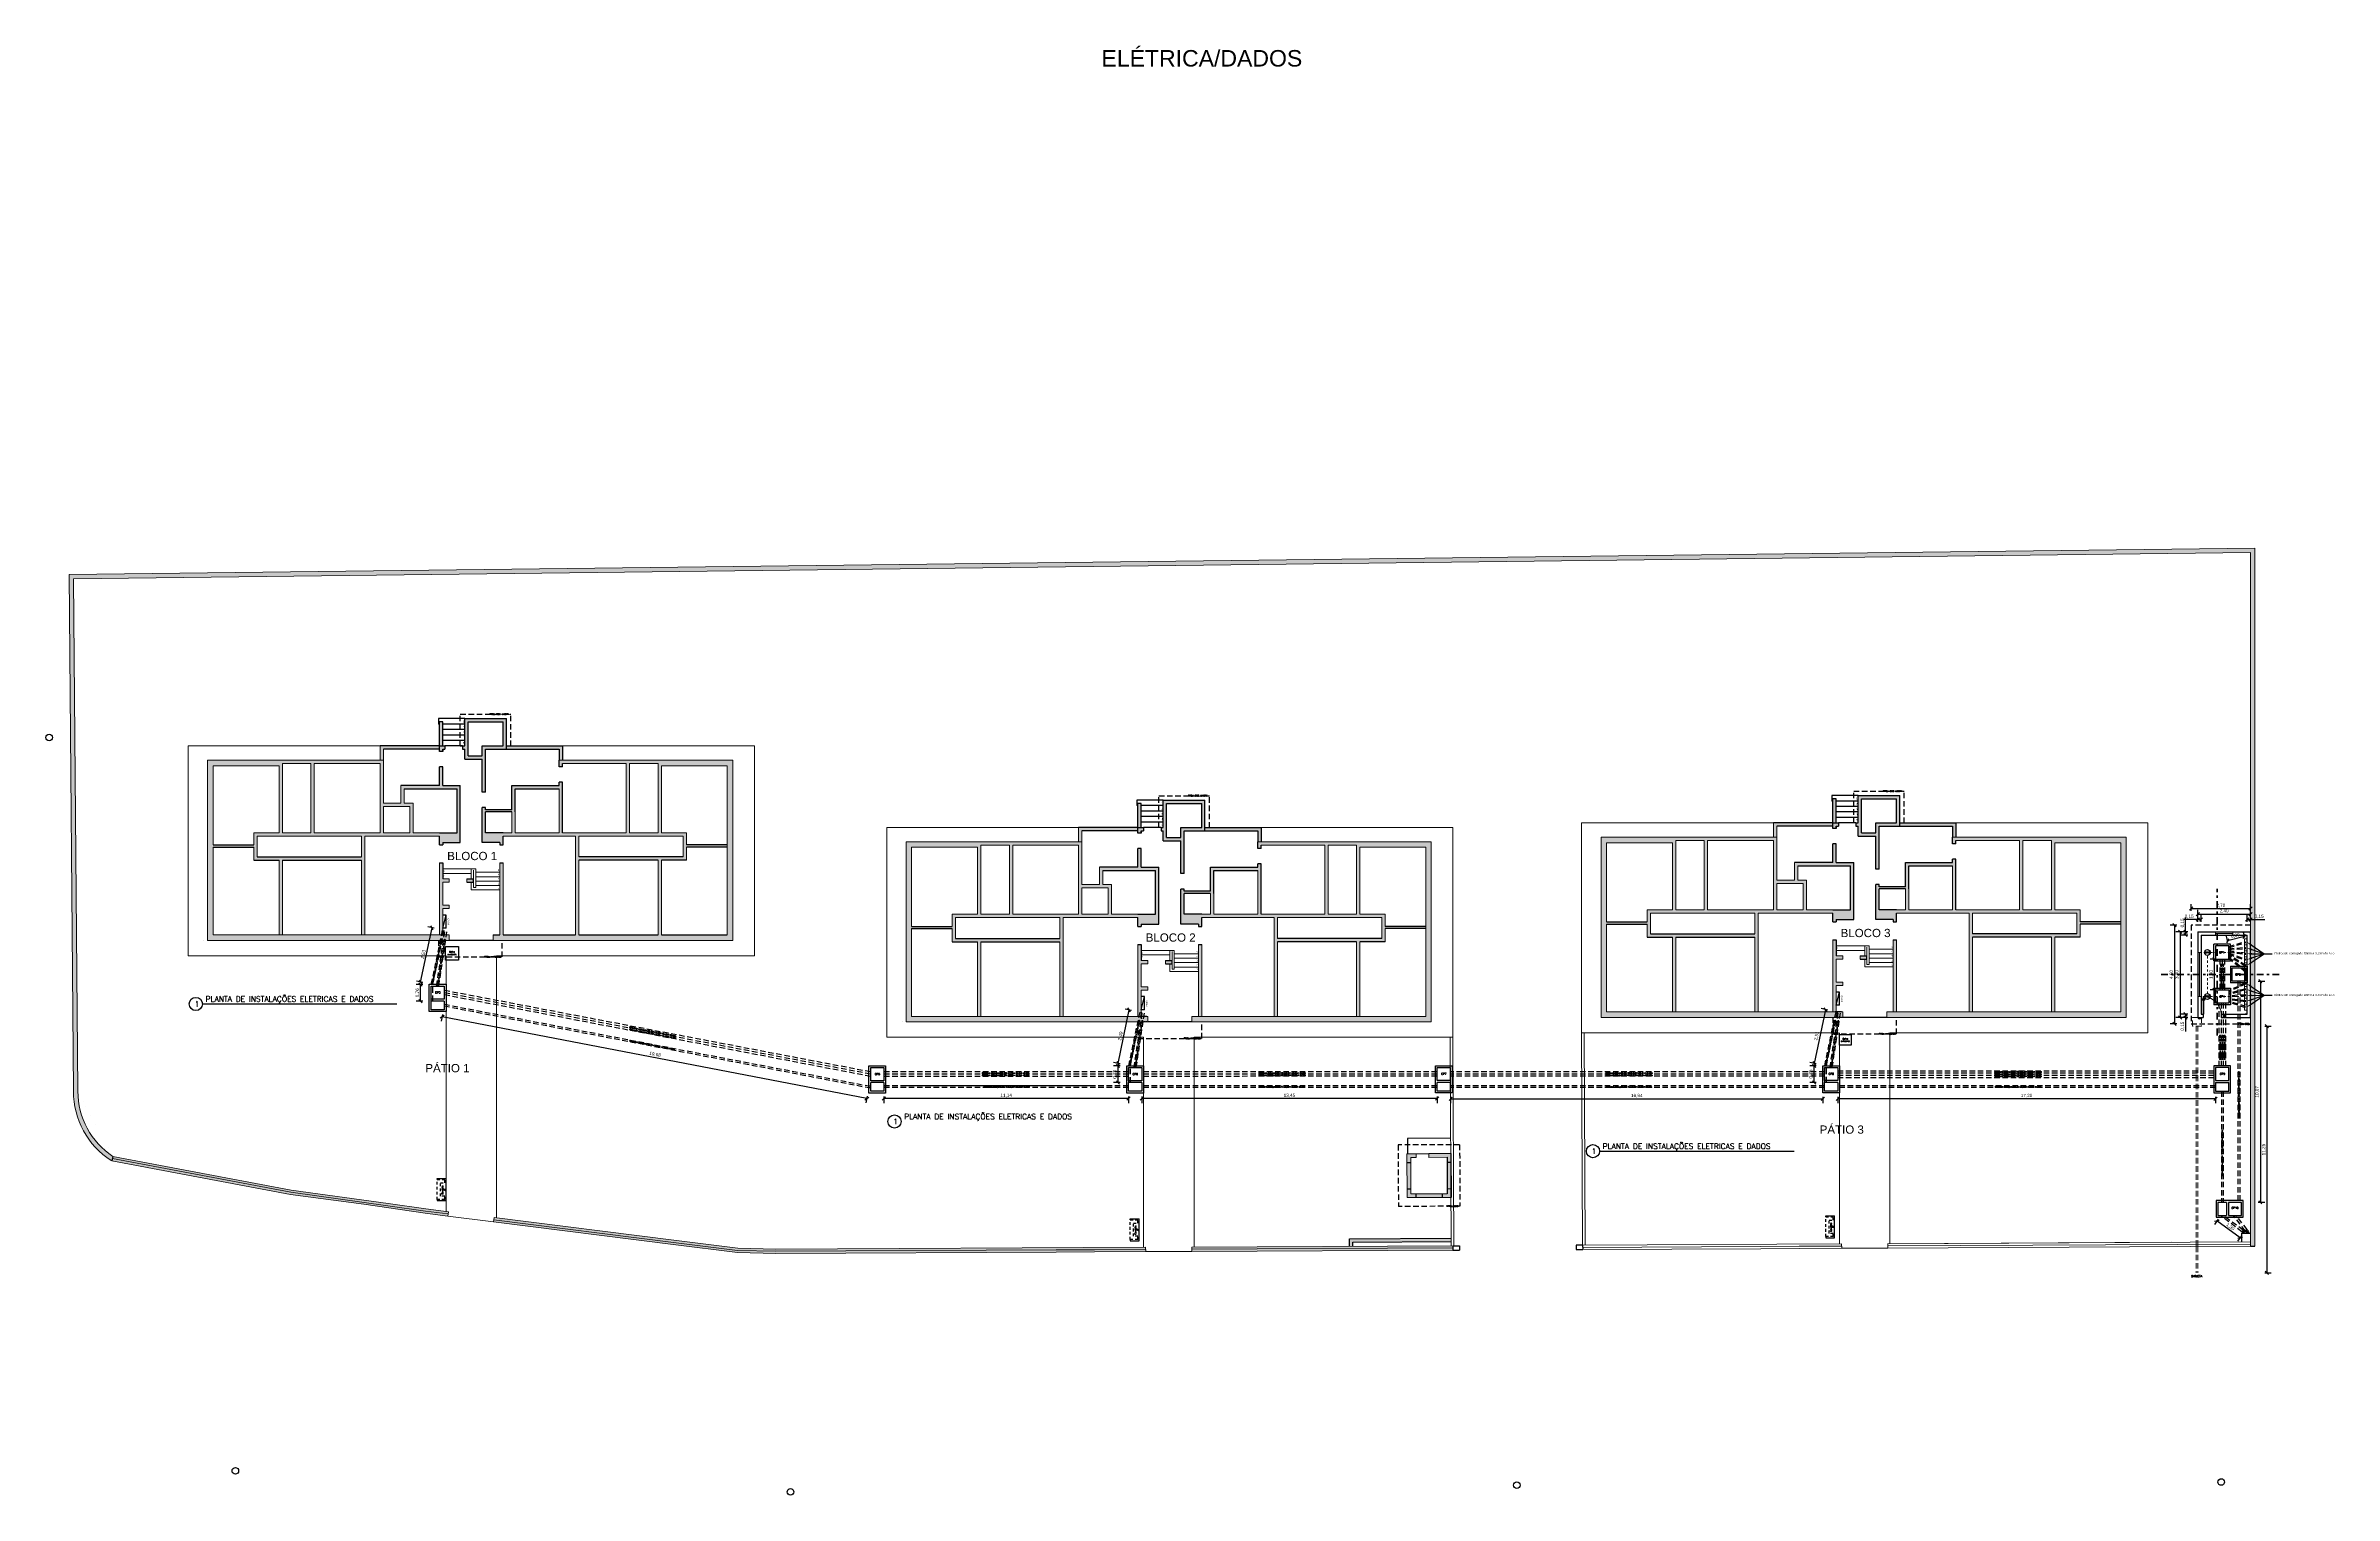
# Model space of a CAD drawing. Extents: x 0 to 11638, y -6007 to 0.
# Drawn here: x 10990.4 to 11094.6, y -5611.1 to -5545.1 of the extents above; entities that cross this region are included whole.
import ezdxf
from ezdxf import colors
from ezdxf.entities.mleader import LeaderData, LeaderLine
from ezdxf.math import Vec2, Vec3

# ---------------------------------------------------------------- set-up
doc = ezdxf.new("R2010")
doc.units = 0
for name, pattern in [('ACAD_ISO02W100', [15, 12, -3]), ('CACHE', [0.375, 0.25, -0.125]), ('DASHDOT', [1, 0.5, -0.25, 0, -0.25]), ('HIDDEN2', [0.1875, 0.125, -0.0625])]:
    doc.linetypes.add(name, pattern=pattern)
doc.layers.get('0').update_dxf_attribs({"linetype": 'CONTINUOUS'})
doc.layers.get('Defpoints').update_dxf_attribs({"linetype": 'CONTINUOUS'})
for name, color, linetype, lineweight in [('ARQ - Alvenaria Alta', 251, 'CONTINUOUS', 13), ('ARQ - Alvenaria Média-Baixa', 252, 'CONTINUOUS', 20), ('ARQ - Desnível', 8, 'CONTINUOUS', 20), ('ARQ - Escadas', 1, 'CONTINUOUS', 9), ('ARQ - Esquadrias', 1, 'CONTINUOUS', 9), ('ARQ - Grades', 1, 'CONTINUOUS', 15), ('ARQ - Guias Calçadas Sarjetas', 254, 'CONTINUOUS', 20), ('ARQ - Textos', 4, 'CONTINUOUS', 5), ('ELE-FIXADOR GELCAM', 160, 'CONTINUOUS', 20), ('Elétrica', 30, 'CONTINUOUS', 20), ('Hidrossanitário - Água Fria', 5, 'CONTINUOUS', 5), ('Hidrossanitário - Água Pluvial', 4, 'CONTINUOUS', 9), ('Lógica - Dados Telefonia CFTV', 3, 'CONTINUOUS', 5)]:
    doc.layers.add(name, color=color, linetype=linetype, lineweight=lineweight)
for name, color, linetype in [('ARQ - Cotas', 1, 'CONTINUOUS'), ('ARQ - Projeções', 253, 'CACHE'), ('Símbolos - Indicação Fachada Elevação Vista', 7, 'CONTINUOUS')]:
    doc.layers.add(name, color=color, linetype=linetype)
doc.styles.add('ROMANS', font='romans.shx', dxfattribs={"height": 0.3})
doc.styles.get("Standard").update_dxf_attribs({"font": 'arial.ttf', "height": 0.15})
doc.dimstyles.get("Standard").update_dxf_attribs({"dimtxt": 0.1, "dimasz": 0.15, "dimexe": 0.2, "dimexo": 0.2, "dimgap": 0.05, "dimtad": 1, "dimzin": 0, "dimtxsty": 'STANDARD', "dimblk": 'OBLIQUE', "dimcen": 0.5, "dimclrd": 256, "dimclre": 256, "dimclrt": 256, "dimadec": 0, "dimazin": 0, "dimtfac": 1, "dimtmove": 0, "dimatfit": 3, "dimfxl": 0.1, "dimfxlon": 1, "dimtfillclr": 256, "dimtolj": 1, "dimtzin": 0, "dimlwd": -1, "dimarcsym": 0})

# ---------------------------------------------------------------- blocks, each defined once
blk = doc.blocks.new('22150758_2D_BACK')
at = {"linetype": 'Continuous', "extrusion": (0, 1, 2e-16)}
for p, q in [((36, 0, -43), (17, 0, -43)), ((38, 0, -44), (36, 0, -43)), ((36, 0, -28), (36, 0, -43)), ((38, 0, -44), (38, 0, -27)), ((76, 0, -44), (38, 0, -44)), ((78, 0, -46), (76, 0, -44)), ((76, 0, 44), (76, 0, -44)), ((87, 0, -46), (78, 0, -46)), ((78, 0, 46), (78, 0, -46)), ((87, 0, 46), (87, 0, -46)), ((17, 0, 43), (36, 0, 43)), ((38, 0, 44), (36, 0, 43)), ((36, 0, 43), (36, 0, 28)), ((76, 0, 44), (38, 0, 44)), ((38, 0, 44), (38, 0, 27)), ((78, 0, 46), (76, 0, 44)), ((87, 0, 46), (78, 0, 46))]:
    blk.add_line(p, q, dxfattribs=at)
for radius in [46, 37.5, 36]:
    blk.add_circle((0, 0), radius, dxfattribs=at)
blk = doc.blocks.new('26241006_2D_BACK')
for p, q in [((-53, 0), (-58, 0)), ((-51, 0), (-49, 0)), ((-51, 0), (-51, 0)), ((49, 0), (-49, 0)), ((49, 0, -51), (27, 0, -51)), ((27, 0, 51), (49, 0, 51)), ((49, 0, 51), (49, 0, 31)), ((49, 0, -31), (49, 0, -51)), ((51, 0), (49, 0)), ((49, 0, 51), (110, 0, 51)), ((49, 0, -51), (110, 0, -51)), ((51, 0), (51, 0)), ((53, 0), (58, 0)), ((110, 0), (58, 0)), ((110, 0, -51), (110, 0)), ((110, 0, 51), (110, 0))]:
    blk.add_line(p, q)
at = {"extrusion": (0, 1, 0)}
for radius in [57.7, 53.4, 50.8, 48.6]:
    blk.add_arc((0, 0), radius, 0, 180, dxfattribs=at)
at = {"extrusion": (0, -1, 0)}
for radius, start, end in [(57.7, 180, 0), (53.4, 180, 0), (50.8, 180, 0), (51.2, 180, 0), (51.2, 0, 180), (48.6, 180, 0)]:
    blk.add_arc((0, 0), radius, start, end, dxfattribs=at)
blk = doc.blocks.new('_Oblique')
at = {"layer": 'ARQ - Esquadrias', "color": 0, "lineweight": -2}
blk.add_line((-0.5, -0.5), (0.5, 0.5), dxfattribs=at)
blk = doc.blocks.new('*D978')
at = {"layer": 'ARQ - Cotas', "lineweight": -2, "transparency": 16777216}
for p, q in [((11089.27, -5598.53), (11089.1, -5598.77)), ((11090.33, -5599.29), (11090.15, -5599.53))]:
    blk.add_line(p, q, dxfattribs=at)
at = {"layer": 'ARQ - Cotas', "transparency": 16777216}
blk.add_line((11090.27, -5599.37), (11089.21, -5598.61), dxfattribs=at)
at = {"layer": 'Defpoints', "color": 0, "lineweight": -2, "transparency": 16777216}
for p in [(11089.21, -5598.61), (11089.39, -5598.36), (11090.45, -5599.12)]:
    blk.add_point(p, dxfattribs=at)
at = {"layer": 'ARQ - Cotas', "transparency": 16777216, "xscale": 0.15, "yscale": 0.15, "zscale": 0.15}
for p, rotation in [((11089.21, -5598.61), 144.3221546912084), ((11090.27, -5599.37), 324.3221546912085)]:
    blk.add_blockref('_Oblique', p, dxfattribs=dict(at, rotation=rotation))
at = {"layer": 'ARQ - Cotas', "lineweight": -2, "transparency": 16777216, "insert": (11089.82, -5598.88), "char_height": 0.15, "attachment_point": 5, "rotation": 324.3222}
blk.add_mtext('\\A1;1,30', dxfattribs=at)
blk = doc.blocks.new('*D979')
at = {"layer": 'ARQ - Cotas', "lineweight": -2, "transparency": 16777216}
for p, q in [((11071.96, -5592.95), (11071.96, -5593.25)), ((11089.15, -5592.95), (11089.15, -5593.25))]:
    blk.add_line(p, q, dxfattribs=at)
at = {"layer": 'ARQ - Cotas', "transparency": 16777216}
blk.add_line((11089.15, -5593.05), (11071.96, -5593.05), dxfattribs=at)
at = {"layer": 'Defpoints', "color": 0, "lineweight": -2, "transparency": 16777216}
for p in [(11071.96, -5592.54), (11089.15, -5592.54), (11071.96, -5593.05)]:
    blk.add_point(p, dxfattribs=at)
at = {"layer": 'ARQ - Cotas', "transparency": 16777216, "xscale": 0.15, "yscale": 0.15, "zscale": 0.15, "rotation": 180}
blk.add_blockref('_Oblique', (11071.96, -5593.05), dxfattribs=at)
at = {"layer": 'ARQ - Cotas', "transparency": 16777216, "xscale": 0.15, "yscale": 0.15, "zscale": 0.15}
blk.add_blockref('_Oblique', (11089.15, -5593.05), dxfattribs=at)
at = {"layer": 'ARQ - Cotas', "lineweight": -2, "transparency": 16777216, "insert": (11080.55, -5592.91), "char_height": 0.15, "attachment_point": 5}
blk.add_mtext('\\A1;17,20', dxfattribs=at)
blk = doc.blocks.new('*D980')
at = {"layer": 'ARQ - Cotas', "transparency": 16777216}
blk.add_line((11071.4, -5588.99), (11070.88, -5591.44), dxfattribs=at)
at = {"layer": 'ARQ - Cotas', "lineweight": -2, "transparency": 16777216}
for p, q in [((11071.5, -5589.01), (11071.2, -5588.94)), ((11070.97, -5591.46), (11070.68, -5591.39))]:
    blk.add_line(p, q, dxfattribs=at)
at = {"layer": 'Defpoints', "color": 0, "lineweight": -2, "transparency": 16777216}
for p in [(11071.89, -5589.09), (11070.88, -5591.44), (11071.37, -5591.54)]:
    blk.add_point(p, dxfattribs=at)
at = {"layer": 'ARQ - Cotas', "transparency": 16777216, "xscale": 0.15, "yscale": 0.15, "zscale": 0.15}
for p, rotation in [((11071.4, -5588.99), 77.95147902487054), ((11070.88, -5591.44), 257.9514790248706)]:
    blk.add_blockref('_Oblique', p, dxfattribs=dict(at, rotation=rotation))
at = {"layer": 'ARQ - Cotas', "lineweight": -2, "transparency": 16777216, "insert": (11071, -5590.18), "char_height": 0.15, "attachment_point": 5, "rotation": 77.9515}
blk.add_mtext('\\A1;2,51', dxfattribs=at)
blk = doc.blocks.new('*D981')
at = {"layer": 'ARQ - Cotas', "lineweight": -2, "transparency": 16777216}
for p, q in [((11040.28, -5592.94), (11040.28, -5593.24)), ((11053.72, -5592.94), (11053.72, -5593.24))]:
    blk.add_line(p, q, dxfattribs=at)
at = {"layer": 'ARQ - Cotas', "transparency": 16777216}
blk.add_line((11053.72, -5593.04), (11040.28, -5593.04), dxfattribs=at)
at = {"layer": 'Defpoints', "color": 0, "lineweight": -2, "transparency": 16777216}
for p in [(11040.28, -5592.54), (11053.72, -5592.54), (11040.28, -5593.04)]:
    blk.add_point(p, dxfattribs=at)
at = {"layer": 'ARQ - Cotas', "transparency": 16777216, "xscale": 0.15, "yscale": 0.15, "zscale": 0.15}
for p, rotation in [((11040.28, -5593.04), 180.0000000000077), ((11053.72, -5593.04), 7.7538e-12)]:
    blk.add_blockref('_Oblique', p, dxfattribs=dict(at, rotation=rotation))
at = {"layer": 'ARQ - Cotas', "lineweight": -2, "transparency": 16777216, "insert": (11047, -5592.9), "char_height": 0.15, "attachment_point": 5}
blk.add_mtext('\\A1;13,45', dxfattribs=at)
blk = doc.blocks.new('*D982')
at = {"layer": 'ARQ - Cotas', "transparency": 16777216}
blk.add_line((11039.2, -5591.44), (11039.71, -5589), dxfattribs=at)
at = {"layer": 'ARQ - Cotas', "lineweight": -2, "transparency": 16777216}
for p, q in [((11039.81, -5589.02), (11039.52, -5588.96)), ((11039.3, -5591.46), (11039, -5591.4))]:
    blk.add_line(p, q, dxfattribs=at)
at = {"layer": 'Defpoints', "color": 0, "lineweight": -2, "transparency": 16777216}
for p in [(11039.71, -5589), (11040.2, -5589.11), (11039.69, -5591.55)]:
    blk.add_point(p, dxfattribs=at)
at = {"layer": 'ARQ - Cotas', "transparency": 16777216, "xscale": 0.15, "yscale": 0.15, "zscale": 0.15}
for p, rotation in [((11039.71, -5589), 78.14022087893305), ((11039.2, -5591.44), 258.140220878933)]:
    blk.add_blockref('_Oblique', p, dxfattribs=dict(at, rotation=rotation))
at = {"layer": 'ARQ - Cotas', "lineweight": -2, "transparency": 16777216, "insert": (11039.32, -5590.19), "char_height": 0.15, "attachment_point": 5, "rotation": 78.1402}
blk.add_mtext('\\A1;2,49', dxfattribs=at)
blk = doc.blocks.new('*D983')
at = {"layer": 'ARQ - Cotas', "lineweight": -2, "transparency": 16777216}
for p, q in [((11028.54, -5592.94), (11028.54, -5593.24)), ((11039.68, -5592.94), (11039.68, -5593.24))]:
    blk.add_line(p, q, dxfattribs=at)
at = {"layer": 'ARQ - Cotas', "transparency": 16777216}
blk.add_line((11039.68, -5593.04), (11028.54, -5593.04), dxfattribs=at)
at = {"layer": 'Defpoints', "color": 0, "lineweight": -2, "transparency": 16777216}
for p in [(11028.54, -5592.54), (11039.68, -5592.54), (11028.54, -5593.04)]:
    blk.add_point(p, dxfattribs=at)
at = {"layer": 'ARQ - Cotas', "transparency": 16777216, "xscale": 0.15, "yscale": 0.15, "zscale": 0.15, "rotation": 180}
blk.add_blockref('_Oblique', (11028.54, -5593.04), dxfattribs=at)
at = {"layer": 'ARQ - Cotas', "transparency": 16777216, "xscale": 0.15, "yscale": 0.15, "zscale": 0.15}
blk.add_blockref('_Oblique', (11039.68, -5593.04), dxfattribs=at)
at = {"layer": 'ARQ - Cotas', "lineweight": -2, "transparency": 16777216, "insert": (11034.11, -5592.9), "char_height": 0.15, "attachment_point": 5}
blk.add_mtext('\\A1;11,14', dxfattribs=at)
blk = doc.blocks.new('*D984')
at = {"layer": 'ARQ - Cotas', "lineweight": -2, "transparency": 16777216}
for p, q in [((11008.46, -5589.21), (11008.4, -5589.51)), ((11027.79, -5592.93), (11027.73, -5593.23))]:
    blk.add_line(p, q, dxfattribs=at)
at = {"layer": 'ARQ - Cotas', "transparency": 16777216}
blk.add_line((11027.77, -5593.03), (11008.44, -5589.31), dxfattribs=at)
at = {"layer": 'Defpoints', "color": 0, "lineweight": -2, "transparency": 16777216}
for p in [(11008.54, -5588.82), (11008.44, -5589.31), (11027.86, -5592.54)]:
    blk.add_point(p, dxfattribs=at)
at = {"layer": 'ARQ - Cotas', "transparency": 16777216, "xscale": 0.15, "yscale": 0.15, "zscale": 0.15}
for p, rotation in [((11008.44, -5589.31), 169.1044546613483), ((11027.77, -5593.03), 349.1044546613482)]:
    blk.add_blockref('_Oblique', p, dxfattribs=dict(at, rotation=rotation))
at = {"layer": 'ARQ - Cotas', "lineweight": -2, "transparency": 16777216, "insert": (11018.13, -5591.03), "char_height": 0.15, "attachment_point": 5, "rotation": 349.1045}
blk.add_mtext('\\A1;19,68', dxfattribs=at)
blk = doc.blocks.new('*D985')
at = {"layer": 'ARQ - Cotas', "transparency": 16777216}
blk.add_line((11007.46, -5587.73), (11007.98, -5585.26), dxfattribs=at)
at = {"layer": 'ARQ - Cotas', "lineweight": -2, "transparency": 16777216}
for p, q in [((11008.08, -5585.28), (11007.79, -5585.22)), ((11007.56, -5587.75), (11007.27, -5587.69))]:
    blk.add_line(p, q, dxfattribs=at)
at = {"layer": 'Defpoints', "color": 0, "lineweight": -2, "transparency": 16777216}
for p in [(11007.98, -5585.26), (11008.47, -5585.36), (11007.95, -5587.84)]:
    blk.add_point(p, dxfattribs=at)
at = {"layer": 'ARQ - Cotas', "transparency": 16777216, "xscale": 0.15, "yscale": 0.15, "zscale": 0.15}
for p, rotation in [((11007.98, -5585.26), 78.14022087896555), ((11007.46, -5587.73), 258.1402208789656)]:
    blk.add_blockref('_Oblique', p, dxfattribs=dict(at, rotation=rotation))
at = {"layer": 'ARQ - Cotas', "lineweight": -2, "transparency": 16777216, "insert": (11007.59, -5586.47), "char_height": 0.15, "attachment_point": 5, "rotation": 78.1402}
blk.add_mtext('\\A1;2,53', dxfattribs=at)
blk = doc.blocks.new('*D992')
at = {"layer": 'ARQ - Cotas', "lineweight": -2, "transparency": 16777216}
for p, q in [((11007.56, -5587.84), (11007.26, -5587.84)), ((11007.56, -5588.6), (11007.26, -5588.6))]:
    blk.add_line(p, q, dxfattribs=at)
at = {"layer": 'ARQ - Cotas', "transparency": 16777216}
blk.add_line((11007.46, -5588.6), (11007.46, -5587.84), dxfattribs=at)
at = {"layer": 'Defpoints', "color": 0, "lineweight": -2, "transparency": 16777216}
for p in [(11007.46, -5587.84), (11007.95, -5587.84), (11007.95, -5588.6)]:
    blk.add_point(p, dxfattribs=at)
at = {"layer": 'ARQ - Cotas', "transparency": 16777216, "xscale": 0.15, "yscale": 0.15, "zscale": 0.15}
for p, rotation in [((11007.46, -5587.84), 90), ((11007.46, -5588.6), 270)]:
    blk.add_blockref('_Oblique', p, dxfattribs=dict(at, rotation=rotation))
at = {"layer": 'ARQ - Cotas', "lineweight": -2, "transparency": 16777216, "insert": (11007.32, -5588.22), "char_height": 0.15, "attachment_point": 5, "rotation": 90}
blk.add_mtext('\\A1;0,76', dxfattribs=at)
blk = doc.blocks.new('*D993')
at = {"layer": 'ARQ - Cotas', "lineweight": -2, "transparency": 16777216}
for p, q in [((11039.3, -5591.55), (11039, -5591.55)), ((11039.3, -5592.31), (11039, -5592.31))]:
    blk.add_line(p, q, dxfattribs=at)
at = {"layer": 'ARQ - Cotas', "transparency": 16777216}
blk.add_line((11039.2, -5592.31), (11039.2, -5591.55), dxfattribs=at)
at = {"layer": 'Defpoints', "color": 0, "lineweight": -2, "transparency": 16777216}
for p in [(11039.2, -5591.55), (11039.6, -5591.55), (11039.69, -5592.31)]:
    blk.add_point(p, dxfattribs=at)
at = {"layer": 'ARQ - Cotas', "transparency": 16777216, "xscale": 0.15, "yscale": 0.15, "zscale": 0.15}
for p, rotation in [((11039.2, -5591.55), 90), ((11039.2, -5592.31), 270)]:
    blk.add_blockref('_Oblique', p, dxfattribs=dict(at, rotation=rotation))
at = {"layer": 'ARQ - Cotas', "lineweight": -2, "transparency": 16777216, "insert": (11039.06, -5591.93), "char_height": 0.15, "attachment_point": 5, "rotation": 90}
blk.add_mtext('\\A1;0,76', dxfattribs=at)
blk = doc.blocks.new('*D999')
at = {"layer": 'ARQ - Cotas', "lineweight": -2, "transparency": 16777216}
for p, q in [((11070.98, -5591.54), (11070.68, -5591.54)), ((11070.98, -5592.3), (11070.68, -5592.3))]:
    blk.add_line(p, q, dxfattribs=at)
at = {"layer": 'ARQ - Cotas', "transparency": 16777216}
blk.add_line((11070.88, -5592.3), (11070.88, -5591.54), dxfattribs=at)
at = {"layer": 'Defpoints', "color": 0, "lineweight": -2, "transparency": 16777216}
for p in [(11070.88, -5591.54), (11071.37, -5591.54), (11071.36, -5592.3)]:
    blk.add_point(p, dxfattribs=at)
at = {"layer": 'ARQ - Cotas', "transparency": 16777216, "xscale": 0.15, "yscale": 0.15, "zscale": 0.15}
for p, rotation in [((11070.88, -5591.54), 90), ((11070.88, -5592.3), 270)]:
    blk.add_blockref('_Oblique', p, dxfattribs=dict(at, rotation=rotation))
at = {"layer": 'ARQ - Cotas', "lineweight": -2, "transparency": 16777216, "insert": (11070.74, -5591.92), "char_height": 0.15, "attachment_point": 5, "rotation": 90}
blk.add_mtext('\\A1;0,76', dxfattribs=at)
blk = doc.blocks.new('*D1000')
at = {"layer": 'ARQ - Cotas', "lineweight": -2, "transparency": 16777216}
for p, q in [((11054.34, -5592.95), (11054.34, -5593.25)), ((11071.28, -5592.95), (11071.28, -5593.25))]:
    blk.add_line(p, q, dxfattribs=at)
at = {"layer": 'ARQ - Cotas', "transparency": 16777216}
blk.add_line((11054.34, -5593.05), (11071.28, -5593.05), dxfattribs=at)
at = {"layer": 'Defpoints', "color": 0, "lineweight": -2, "transparency": 16777216}
for p in [(11054.34, -5592.54), (11071.28, -5592.54), (11071.28, -5593.05)]:
    blk.add_point(p, dxfattribs=at)
at = {"layer": 'ARQ - Cotas', "transparency": 16777216, "xscale": 0.15, "yscale": 0.15, "zscale": 0.15, "rotation": 180}
blk.add_blockref('_Oblique', (11054.34, -5593.05), dxfattribs=at)
at = {"layer": 'ARQ - Cotas', "transparency": 16777216, "xscale": 0.15, "yscale": 0.15, "zscale": 0.15}
blk.add_blockref('_Oblique', (11071.28, -5593.05), dxfattribs=at)
at = {"layer": 'ARQ - Cotas', "lineweight": -2, "transparency": 16777216, "insert": (11062.81, -5592.91), "char_height": 0.15, "attachment_point": 5}
blk.add_mtext('\\A1;16,94', dxfattribs=at)
blk = doc.blocks.new('*D986')
at = {"layer": 'ARQ - Cotas', "transparency": 16777216}
for p, q in [((11088.34, -5584.89), (11087.7, -5584.89)), ((11088.49, -5584.89), (11088.34, -5584.89))]:
    blk.add_line(p, q, dxfattribs=at)
at = {"layer": 'ARQ - Cotas', "lineweight": -2, "transparency": 16777216}
for p, q in [((11088.34, -5584.99), (11088.34, -5584.69)), ((11088.49, -5584.99), (11088.49, -5584.69))]:
    blk.add_line(p, q, dxfattribs=at)
at = {"layer": 'Defpoints', "color": 0, "lineweight": -2, "transparency": 16777216}
for p in [(11088.34, -5584.89), (11088.34, -5585.59), (11088.49, -5585.59)]:
    blk.add_point(p, dxfattribs=at)
at = {"layer": 'ARQ - Cotas', "transparency": 16777216, "xscale": 0.15, "yscale": 0.15, "zscale": 0.15, "rotation": 180}
blk.add_blockref('_Oblique', (11088.34, -5584.89), dxfattribs=at)
at = {"layer": 'ARQ - Cotas', "transparency": 16777216, "xscale": 0.15, "yscale": 0.15, "zscale": 0.15}
blk.add_blockref('_Oblique', (11088.49, -5584.89), dxfattribs=at)
at = {"layer": 'ARQ - Cotas', "lineweight": -2, "transparency": 16777216, "insert": (11087.95, -5584.75), "char_height": 0.15, "attachment_point": 5}
blk.add_mtext('\\A1;0,15', dxfattribs=at)
blk = doc.blocks.new('*D987')
at = {"layer": 'ARQ - Cotas', "lineweight": -2, "transparency": 16777216}
for p, q in [((11088.34, -5584.74), (11088.34, -5584.44)), ((11090.74, -5584.74), (11090.74, -5584.44))]:
    blk.add_line(p, q, dxfattribs=at)
at = {"layer": 'ARQ - Cotas', "transparency": 16777216}
blk.add_line((11088.34, -5584.64), (11090.74, -5584.64), dxfattribs=at)
at = {"layer": 'Defpoints', "color": 0, "lineweight": -2, "transparency": 16777216}
for p in [(11090.74, -5584.64), (11088.34, -5585.59), (11090.74, -5585.59)]:
    blk.add_point(p, dxfattribs=at)
at = {"layer": 'ARQ - Cotas', "transparency": 16777216, "xscale": 0.15, "yscale": 0.15, "zscale": 0.15, "rotation": 180}
blk.add_blockref('_Oblique', (11088.34, -5584.64), dxfattribs=at)
at = {"layer": 'ARQ - Cotas', "transparency": 16777216, "xscale": 0.15, "yscale": 0.15, "zscale": 0.15}
blk.add_blockref('_Oblique', (11090.74, -5584.64), dxfattribs=at)
at = {"layer": 'ARQ - Cotas', "lineweight": -2, "transparency": 16777216, "insert": (11089.54, -5584.5), "char_height": 0.15, "attachment_point": 5}
blk.add_mtext('\\A1;2,40', dxfattribs=at)
blk = doc.blocks.new('*D988')
at = {"layer": 'ARQ - Cotas', "lineweight": -2, "transparency": 16777216}
for p, q in [((11088.04, -5584.49), (11088.04, -5584.19)), ((11090.74, -5584.49), (11090.74, -5584.19))]:
    blk.add_line(p, q, dxfattribs=at)
at = {"layer": 'ARQ - Cotas', "transparency": 16777216}
blk.add_line((11088.04, -5584.39), (11090.74, -5584.39), dxfattribs=at)
at = {"layer": 'Defpoints', "color": 0, "lineweight": -2, "transparency": 16777216}
for p in [(11090.74, -5584.39), (11088.04, -5585.14), (11090.74, -5585.14)]:
    blk.add_point(p, dxfattribs=at)
at = {"layer": 'ARQ - Cotas', "transparency": 16777216, "xscale": 0.15, "yscale": 0.15, "zscale": 0.15, "rotation": 180}
blk.add_blockref('_Oblique', (11088.04, -5584.39), dxfattribs=at)
at = {"layer": 'ARQ - Cotas', "transparency": 16777216, "xscale": 0.15, "yscale": 0.15, "zscale": 0.15}
blk.add_blockref('_Oblique', (11090.74, -5584.39), dxfattribs=at)
at = {"layer": 'ARQ - Cotas', "lineweight": -2, "transparency": 16777216, "insert": (11089.39, -5584.25), "char_height": 0.15, "attachment_point": 5}
blk.add_mtext('\\A1;2,70', dxfattribs=at)
blk = doc.blocks.new('*D989')
at = {"layer": 'ARQ - Cotas', "lineweight": -2, "transparency": 16777216}
for p, q in [((11090.59, -5584.99), (11090.59, -5584.69)), ((11090.74, -5584.99), (11090.74, -5584.69))]:
    blk.add_line(p, q, dxfattribs=at)
at = {"layer": 'ARQ - Cotas', "transparency": 16777216}
for p, q in [((11090.59, -5584.89), (11090.74, -5584.89)), ((11090.74, -5584.89), (11091.39, -5584.89))]:
    blk.add_line(p, q, dxfattribs=at)
at = {"layer": 'Defpoints', "color": 0, "lineweight": -2, "transparency": 16777216}
for p in [(11090.59, -5585.59), (11090.74, -5584.89), (11090.74, -5585.59)]:
    blk.add_point(p, dxfattribs=at)
at = {"layer": 'ARQ - Cotas', "transparency": 16777216, "xscale": 0.15, "yscale": 0.15, "zscale": 0.15, "rotation": 180}
blk.add_blockref('_Oblique', (11090.59, -5584.89), dxfattribs=at)
at = {"layer": 'ARQ - Cotas', "transparency": 16777216, "xscale": 0.15, "yscale": 0.15, "zscale": 0.15}
blk.add_blockref('_Oblique', (11090.74, -5584.89), dxfattribs=at)
at = {"layer": 'ARQ - Cotas', "lineweight": -2, "transparency": 16777216, "insert": (11091.14, -5584.75), "char_height": 0.15, "attachment_point": 5}
blk.add_mtext('\\A1;0,15', dxfattribs=at)
blk = doc.blocks.new('*D990')
at = {"layer": 'ARQ - Cotas', "lineweight": -2, "transparency": 16777216}
for p, q in [((11087.89, -5585.44), (11087.59, -5585.44)), ((11087.89, -5585.59), (11087.59, -5585.59))]:
    blk.add_line(p, q, dxfattribs=at)
at = {"layer": 'ARQ - Cotas', "transparency": 16777216}
for p, q in [((11087.79, -5585.44), (11087.79, -5584.8)), ((11087.79, -5585.59), (11087.79, -5585.44))]:
    blk.add_line(p, q, dxfattribs=at)
at = {"layer": 'Defpoints', "color": 0, "lineweight": -2, "transparency": 16777216}
for p in [(11087.79, -5585.44), (11088.49, -5585.44), (11088.49, -5585.59)]:
    blk.add_point(p, dxfattribs=at)
at = {"layer": 'ARQ - Cotas', "transparency": 16777216, "xscale": 0.15, "yscale": 0.15, "zscale": 0.15}
for p, rotation in [((11087.79, -5585.44), 90), ((11087.79, -5585.59), 270)]:
    blk.add_blockref('_Oblique', p, dxfattribs=dict(at, rotation=rotation))
at = {"layer": 'ARQ - Cotas', "lineweight": -2, "transparency": 16777216, "insert": (11087.65, -5585.04), "char_height": 0.15, "attachment_point": 5, "rotation": 90}
blk.add_mtext('\\A1;0,15', dxfattribs=at)
blk = doc.blocks.new('*D991')
at = {"layer": 'ARQ - Cotas', "lineweight": -2, "transparency": 16777216}
for p, q in [((11087.64, -5585.44), (11087.34, -5585.44)), ((11087.64, -5589.34), (11087.34, -5589.34))]:
    blk.add_line(p, q, dxfattribs=at)
at = {"layer": 'ARQ - Cotas', "transparency": 16777216}
blk.add_line((11087.54, -5585.44), (11087.54, -5589.34), dxfattribs=at)
at = {"layer": 'Defpoints', "color": 0, "lineweight": -2, "transparency": 16777216}
for p in [(11088.49, -5585.44), (11087.54, -5589.34), (11088.49, -5589.34)]:
    blk.add_point(p, dxfattribs=at)
at = {"layer": 'ARQ - Cotas', "transparency": 16777216, "xscale": 0.15, "yscale": 0.15, "zscale": 0.15}
for p, rotation in [((11087.54, -5585.44), 90), ((11087.54, -5589.34), 270)]:
    blk.add_blockref('_Oblique', p, dxfattribs=dict(at, rotation=rotation))
at = {"layer": 'ARQ - Cotas', "lineweight": -2, "transparency": 16777216, "insert": (11087.4, -5587.39), "char_height": 0.15, "attachment_point": 5, "rotation": 90}
blk.add_mtext('\\A1;3,90', dxfattribs=at)
blk = doc.blocks.new('*D994')
at = {"layer": 'ARQ - Cotas', "lineweight": -2, "transparency": 16777216}
for p, q in [((11087.89, -5589.19), (11087.59, -5589.19)), ((11087.89, -5589.34), (11087.59, -5589.34))]:
    blk.add_line(p, q, dxfattribs=at)
at = {"layer": 'ARQ - Cotas', "transparency": 16777216}
for p, q in [((11087.79, -5589.19), (11087.79, -5589.34)), ((11087.79, -5589.34), (11087.79, -5589.98))]:
    blk.add_line(p, q, dxfattribs=at)
at = {"layer": 'Defpoints', "color": 0, "lineweight": -2, "transparency": 16777216}
for p in [(11087.79, -5589.34), (11088.49, -5589.19), (11088.49, -5589.34)]:
    blk.add_point(p, dxfattribs=at)
at = {"layer": 'ARQ - Cotas', "transparency": 16777216, "xscale": 0.15, "yscale": 0.15, "zscale": 0.15}
for p, rotation in [((11087.79, -5589.19), 90), ((11087.79, -5589.34), 270)]:
    blk.add_blockref('_Oblique', p, dxfattribs=dict(at, rotation=rotation))
at = {"layer": 'ARQ - Cotas', "lineweight": -2, "transparency": 16777216, "insert": (11087.65, -5589.74), "char_height": 0.15, "attachment_point": 5, "rotation": 90}
blk.add_mtext('\\A1;0,15', dxfattribs=at)
blk = doc.blocks.new('*D995')
at = {"layer": 'ARQ - Cotas', "lineweight": -2, "transparency": 16777216}
for p, q in [((11087.39, -5585.14), (11087.09, -5585.14)), ((11087.39, -5589.64), (11087.09, -5589.64))]:
    blk.add_line(p, q, dxfattribs=at)
at = {"layer": 'ARQ - Cotas', "transparency": 16777216}
blk.add_line((11087.29, -5585.14), (11087.29, -5589.64), dxfattribs=at)
at = {"layer": 'Defpoints', "color": 0, "lineweight": -2, "transparency": 16777216}
for p in [(11088.04, -5585.14), (11087.29, -5589.64), (11088.04, -5589.64)]:
    blk.add_point(p, dxfattribs=at)
at = {"layer": 'ARQ - Cotas', "transparency": 16777216, "xscale": 0.15, "yscale": 0.15, "zscale": 0.15}
for p, rotation in [((11087.29, -5585.14), 90), ((11087.29, -5589.64), 270)]:
    blk.add_blockref('_Oblique', p, dxfattribs=dict(at, rotation=rotation))
at = {"layer": 'ARQ - Cotas', "lineweight": -2, "transparency": 16777216, "insert": (11087.15, -5587.39), "char_height": 0.15, "attachment_point": 5, "rotation": 90}
blk.add_mtext('\\A1;4,50', dxfattribs=at)
blk = doc.blocks.new('*D996')
at = {"layer": 'ARQ - Cotas', "lineweight": -2, "transparency": 16777216}
for p, q in [((11089.71, -5585.9), (11089.65, -5585.65)), ((11090.48, -5585.71), (11090.42, -5585.47))]:
    blk.add_line(p, q, dxfattribs=at)
at = {"layer": 'ARQ - Cotas', "transparency": 16777216}
blk.add_line((11090.47, -5585.66), (11089.7, -5585.85), dxfattribs=at)
at = {"layer": 'Defpoints', "color": 0, "lineweight": -2, "transparency": 16777216}
for p in [(11089.7, -5585.85), (11089.75, -5586.09), (11090.53, -5585.91)]:
    blk.add_point(p, dxfattribs=at)
at = {"layer": 'ARQ - Cotas', "transparency": 16777216, "xscale": 0.15, "yscale": 0.15, "zscale": 0.15}
for p, rotation in [((11090.47, -5585.66), 13.42167095912369), ((11089.7, -5585.85), 193.4216709591236)]:
    blk.add_blockref('_Oblique', p, dxfattribs=dict(at, rotation=rotation))
at = {"layer": 'ARQ - Cotas', "lineweight": -2, "transparency": 16777216, "insert": (11090.05, -5585.62), "char_height": 0.15, "attachment_point": 5, "rotation": 13.4217}
blk.add_mtext('\\A1;0,80', dxfattribs=at)
blk = doc.blocks.new('*D997')
at = {"layer": 'ARQ - Cotas', "lineweight": -2, "transparency": 16777216}
for p, q in [((11089.15, -5586.69), (11088.9, -5586.69)), ((11089.15, -5588.09), (11088.9, -5588.09))]:
    blk.add_line(p, q, dxfattribs=at)
at = {"layer": 'ARQ - Cotas', "transparency": 16777216}
blk.add_line((11089.1, -5588.09), (11089.1, -5586.69), dxfattribs=at)
at = {"layer": 'Defpoints', "color": 0, "lineweight": -2, "transparency": 16777216}
for p in [(11089.1, -5586.69), (11089.35, -5586.69), (11089.35, -5588.09)]:
    blk.add_point(p, dxfattribs=at)
at = {"layer": 'ARQ - Cotas', "transparency": 16777216, "xscale": 0.15, "yscale": 0.15, "zscale": 0.15}
for p, rotation in [((11089.1, -5586.69), 89.998242189779), ((11089.1, -5588.09), 269.998242189779)]:
    blk.add_blockref('_Oblique', p, dxfattribs=dict(at, rotation=rotation))
at = {"layer": 'ARQ - Cotas', "lineweight": -2, "transparency": 16777216, "insert": (11088.96, -5587.39), "char_height": 0.15, "attachment_point": 5, "rotation": 89.9982}
blk.add_mtext('\\A1;1,40', dxfattribs=at)
blk = doc.blocks.new('*D998')
at = {"layer": 'ARQ - Cotas', "lineweight": -2, "transparency": 16777216}
for p, q in [((11091.09, -5587.69), (11091.39, -5587.69)), ((11091.09, -5597.76), (11091.39, -5597.76))]:
    blk.add_line(p, q, dxfattribs=at)
at = {"layer": 'ARQ - Cotas', "transparency": 16777216}
blk.add_line((11091.19, -5587.69), (11091.19, -5597.76), dxfattribs=at)
at = {"layer": 'Defpoints', "color": 0, "lineweight": -2, "transparency": 16777216}
for p in [(11090.26, -5587.69), (11090.26, -5597.76), (11091.19, -5597.76)]:
    blk.add_point(p, dxfattribs=at)
at = {"layer": 'ARQ - Cotas', "transparency": 16777216, "xscale": 0.15, "yscale": 0.15, "zscale": 0.15}
for p, rotation in [((11091.19, -5587.69), 90), ((11091.19, -5597.76), 270)]:
    blk.add_blockref('_Oblique', p, dxfattribs=dict(at, rotation=rotation))
at = {"layer": 'ARQ - Cotas', "lineweight": -2, "transparency": 16777216, "insert": (11091.05, -5592.73), "char_height": 0.15, "attachment_point": 5, "rotation": 90}
blk.add_mtext('\\A1;10,07', dxfattribs=at)
blk = doc.blocks.new('*D1058')
at = {"layer": 'ARQ - Cotas', "lineweight": -2, "transparency": 16777216}
for p, q in [((11091.39, -5589.74), (11091.69, -5589.74)), ((11091.39, -5600.97), (11091.69, -5600.97))]:
    blk.add_line(p, q, dxfattribs=at)
at = {"layer": 'ARQ - Cotas', "transparency": 16777216}
blk.add_line((11091.49, -5589.74), (11091.49, -5600.97), dxfattribs=at)
at = {"layer": 'Defpoints', "color": 0, "lineweight": -2, "transparency": 16777216}
for p in [(11088.34, -5589.74), (11088.34, -5600.97), (11091.49, -5600.97)]:
    blk.add_point(p, dxfattribs=at)
at = {"layer": 'ARQ - Cotas', "transparency": 16777216, "xscale": 0.15, "yscale": 0.15, "zscale": 0.15}
for p, rotation in [((11091.49, -5589.74), 90), ((11091.49, -5600.97), 270)]:
    blk.add_blockref('_Oblique', p, dxfattribs=dict(at, rotation=rotation))
at = {"layer": 'ARQ - Cotas', "lineweight": -2, "transparency": 16777216, "insert": (11091.35, -5595.36), "char_height": 0.15, "attachment_point": 5, "rotation": 90}
blk.add_mtext('\\A1;11,25', dxfattribs=at)

msp = doc.modelspace()

# ---------------------------------------------------------------- hatches: boundary and pattern name
at = {"layer": 'ARQ - Alvenaria Alta', "lineweight": -2}
h = msp.add_hatch(color=7, dxfattribs=at)
h.dxf.hatch_style = 1
h.paths.add_polyline_path([(11009.267, -5578.785), (11008.467, -5578.785), (11008.467, -5577.935), (11008.317, -5577.935), (11008.317, -5578.785), (11006.567, -5578.785), (11006.567, -5579.585), (11005.767, -5579.585), (11005.767, -5577.635), (10997.767, -5577.635), (10997.767, -5585.835), (11008.767, -5585.835), (11008.767, -5585.585), (11008.47, -5585.585), (10998.017, -5585.585), (10998.017, -5581.585), (10999.867, -5581.585), (10999.867, -5582.185), (11001.017, -5582.185), (11001.017, -5585.585), (11001.167, -5585.585), (11001.167, -5582.185), (11004.767, -5582.185), (11004.767, -5585.585), (11004.917, -5585.585), (11004.917, -5581.085), (11008.317, -5581.085), (11008.317, -5581.485), (11008.467, -5581.485), (11008.467, -5581.385), (11009.267, -5581.385)])
h.paths.add_polyline_path([(11008.317, -5580.935), (11007.117, -5580.935), (11007.117, -5579.585), (11006.717, -5579.585), (11006.717, -5578.935), (11009.117, -5578.935), (11009.117, -5580.935)], flags=16)
h.paths.add_polyline_path([(11006.967, -5580.935), (11005.767, -5580.935), (11005.767, -5579.735), (11006.967, -5579.735)], flags=16)
h.paths.add_polyline_path([(11005.617, -5580.935), (11002.617, -5580.935), (11002.617, -5577.785), (11005.617, -5577.785)], flags=16)
h.paths.add_polyline_path([(11004.767, -5581.085), (11004.767, -5582.035), (11000.017, -5582.035), (11000.017, -5581.085)], flags=16)
h.paths.add_polyline_path([(11002.467, -5580.935), (11001.167, -5580.935), (11001.167, -5577.785), (11002.467, -5577.785)], flags=16)
h.paths.add_polyline_path([(11001.017, -5580.935), (10999.867, -5580.935), (10999.867, -5581.485), (10998.017, -5581.485), (10998.017, -5577.885), (11001.017, -5577.885)], flags=16)
h.paths.add_polyline_path([(11008.467, -5582.305), (11008.317, -5582.305), (11008.317, -5585.585), (11008.467, -5585.585), (11008.467, -5584.385), (11008.767, -5584.385), (11008.767, -5584.235), (11008.467, -5584.235), (11008.467, -5583.185), (11008.767, -5583.185), (11008.767, -5583.035), (11008.467, -5583.035)], flags=17)
h.paths.add_polyline_path([(11019.567, -5580.935), (11018.417, -5580.935), (11018.417, -5577.885), (11021.417, -5577.885), (11021.417, -5585.585), (11010.767, -5585.585), (11010.767, -5585.835), (11021.667, -5585.835), (11021.667, -5577.635), (11013.767, -5577.635), (11013.767, -5577.935), (11013.917, -5577.935), (11013.917, -5577.785), (11016.817, -5577.785), (11016.817, -5580.935), (11013.917, -5580.935), (11013.917, -5578.635), (11013.767, -5578.635), (11013.767, -5578.785), (11011.617, -5578.785), (11011.617, -5579.885), (11010.417, -5579.885), (11010.417, -5579.785), (11010.267, -5579.785), (11010.267, -5581.385), (11011.067, -5581.385), (11011.067, -5581.485), (11011.217, -5581.485), (11011.217, -5581.085), (11014.517, -5581.085), (11014.517, -5585.585), (11014.667, -5585.585), (11014.667, -5582.185), (11018.267, -5582.185), (11018.267, -5585.585), (11018.417, -5585.585), (11018.417, -5582.185), (11019.567, -5582.185), (11019.567, -5581.585), (11021.417, -5581.585), (11021.417, -5581.485), (11019.567, -5581.485)])
h.paths.add_polyline_path([(11010.417, -5580.935), (11010.417, -5579.985), (11011.617, -5579.985), (11011.617, -5580.935), (11011.217, -5580.935)], flags=16)
h.paths.add_polyline_path([(11011.767, -5580.935), (11011.767, -5578.935), (11013.767, -5578.935), (11013.767, -5580.935)], flags=16)
h.paths.add_polyline_path([(11014.667, -5581.085), (11019.417, -5581.085), (11019.417, -5582.035), (11014.667, -5582.035)], flags=16)
h.paths.add_polyline_path([(11016.967, -5580.935), (11016.967, -5577.785), (11018.267, -5577.785), (11018.267, -5580.935)], flags=16)
h.paths.add_polyline_path([(11008.567, -5576.985), (11008.317, -5576.985), (11008.317, -5577.235), (11008.467, -5577.235), (11008.467, -5577.135), (11008.567, -5577.135)])
h.paths.add_polyline_path([(11011.367, -5575.735), (11009.467, -5575.735), (11009.467, -5576.985), (11009.367, -5576.985), (11009.367, -5577.135), (11009.467, -5577.135), (11009.467, -5577.585), (11010.267, -5577.585), (11010.267, -5579.085), (11010.417, -5579.085), (11010.417, -5577.135), (11011.367, -5577.135)])
h.paths.add_polyline_path([(11009.617, -5575.885), (11011.217, -5575.885), (11011.217, -5576.985), (11010.267, -5576.985), (11010.267, -5577.435), (11009.617, -5577.435)], flags=16)
h = msp.add_hatch(color=7, dxfattribs=at)
h.dxf.hatch_style = 1
h.paths.add_polyline_path([(11041.059, -5582.497), (11040.259, -5582.497), (11040.259, -5581.647), (11040.109, -5581.647), (11040.109, -5582.497), (11038.359, -5582.497), (11038.359, -5583.297), (11037.559, -5583.297), (11037.559, -5581.347), (11029.559, -5581.347), (11029.559, -5589.547), (11040.559, -5589.547), (11040.559, -5589.297), (11040.262, -5589.297), (11029.809, -5589.297), (11029.809, -5585.297), (11031.659, -5585.297), (11031.659, -5585.897), (11032.809, -5585.897), (11032.809, -5589.297), (11032.959, -5589.297), (11032.959, -5585.897), (11036.559, -5585.897), (11036.559, -5589.297), (11036.709, -5589.297), (11036.709, -5584.797), (11040.109, -5584.797), (11040.109, -5585.197), (11040.259, -5585.197), (11040.259, -5585.097), (11041.059, -5585.097)])
h.paths.add_polyline_path([(11040.109, -5584.647), (11038.909, -5584.647), (11038.909, -5583.297), (11038.509, -5583.297), (11038.509, -5582.647), (11040.909, -5582.647), (11040.909, -5584.647)], flags=16)
h.paths.add_polyline_path([(11038.759, -5584.647), (11037.559, -5584.647), (11037.559, -5583.447), (11038.759, -5583.447)], flags=16)
h.paths.add_polyline_path([(11037.409, -5584.647), (11034.409, -5584.647), (11034.409, -5581.497), (11037.409, -5581.497)], flags=16)
h.paths.add_polyline_path([(11036.559, -5584.797), (11036.559, -5585.747), (11031.809, -5585.747), (11031.809, -5584.797)], flags=16)
h.paths.add_polyline_path([(11034.259, -5584.647), (11032.959, -5584.647), (11032.959, -5581.497), (11034.259, -5581.497)], flags=16)
h.paths.add_polyline_path([(11032.809, -5584.647), (11031.659, -5584.647), (11031.659, -5585.197), (11029.809, -5585.197), (11029.809, -5581.597), (11032.809, -5581.597)], flags=16)
h.paths.add_polyline_path([(11040.259, -5586.017), (11040.109, -5586.017), (11040.109, -5589.297), (11040.259, -5589.297), (11040.259, -5588.097), (11040.559, -5588.097), (11040.559, -5587.947), (11040.259, -5587.947), (11040.259, -5586.897), (11040.559, -5586.897), (11040.559, -5586.747), (11040.259, -5586.747)], flags=17)
h.paths.add_polyline_path([(11051.359, -5584.647), (11050.209, -5584.647), (11050.209, -5581.597), (11053.209, -5581.597), (11053.209, -5589.297), (11042.559, -5589.297), (11042.559, -5589.547), (11053.459, -5589.547), (11053.459, -5581.347), (11045.559, -5581.347), (11045.559, -5581.647), (11045.709, -5581.647), (11045.709, -5581.497), (11048.609, -5581.497), (11048.609, -5584.647), (11045.709, -5584.647), (11045.709, -5582.347), (11045.559, -5582.347), (11045.559, -5582.497), (11043.409, -5582.497), (11043.409, -5583.597), (11042.209, -5583.597), (11042.209, -5583.497), (11042.059, -5583.497), (11042.059, -5585.097), (11042.859, -5585.097), (11042.859, -5585.197), (11043.009, -5585.197), (11043.009, -5584.797), (11046.309, -5584.797), (11046.309, -5589.297), (11046.459, -5589.297), (11046.459, -5585.897), (11050.059, -5585.897), (11050.059, -5589.297), (11050.209, -5589.297), (11050.209, -5585.897), (11051.359, -5585.897), (11051.359, -5585.297), (11053.209, -5585.297), (11053.209, -5585.197), (11051.359, -5585.197)])
h.paths.add_polyline_path([(11042.209, -5584.647), (11042.209, -5583.697), (11043.409, -5583.697), (11043.409, -5584.647), (11043.009, -5584.647)], flags=16)
h.paths.add_polyline_path([(11043.559, -5584.647), (11043.559, -5582.647), (11045.559, -5582.647), (11045.559, -5584.647)], flags=16)
h.paths.add_polyline_path([(11046.459, -5584.797), (11051.209, -5584.797), (11051.209, -5585.747), (11046.459, -5585.747)], flags=16)
h.paths.add_polyline_path([(11048.759, -5584.647), (11048.759, -5581.497), (11050.059, -5581.497), (11050.059, -5584.647)], flags=16)
h.paths.add_polyline_path([(11040.359, -5580.697), (11040.109, -5580.697), (11040.109, -5580.947), (11040.259, -5580.947), (11040.259, -5580.847), (11040.359, -5580.847)])
h.paths.add_polyline_path([(11043.159, -5579.447), (11041.259, -5579.447), (11041.259, -5580.697), (11041.159, -5580.697), (11041.159, -5580.847), (11041.259, -5580.847), (11041.259, -5581.297), (11042.059, -5581.297), (11042.059, -5582.797), (11042.209, -5582.797), (11042.209, -5580.847), (11043.159, -5580.847)])
h.paths.add_polyline_path([(11041.409, -5579.597), (11043.009, -5579.597), (11043.009, -5580.697), (11042.059, -5580.697), (11042.059, -5581.147), (11041.409, -5581.147)], flags=16)
h = msp.add_hatch(color=7, dxfattribs=at)
h.dxf.hatch_style = 1
h.paths.add_polyline_path([(11072.685, -5582.29), (11071.885, -5582.29), (11071.885, -5581.44), (11071.735, -5581.44), (11071.735, -5582.29), (11069.985, -5582.29), (11069.985, -5583.09), (11069.185, -5583.09), (11069.185, -5581.14), (11061.185, -5581.14), (11061.185, -5589.34), (11072.185, -5589.34), (11072.185, -5589.09), (11071.888, -5589.09), (11061.435, -5589.09), (11061.435, -5585.09), (11063.285, -5585.09), (11063.285, -5585.69), (11064.435, -5585.69), (11064.435, -5589.09), (11064.585, -5589.09), (11064.585, -5585.69), (11068.185, -5585.69), (11068.185, -5589.09), (11068.335, -5589.09), (11068.335, -5584.59), (11071.735, -5584.59), (11071.735, -5584.99), (11071.885, -5584.99), (11071.885, -5584.89), (11072.685, -5584.89)])
h.paths.add_polyline_path([(11071.735, -5584.44), (11070.535, -5584.44), (11070.535, -5583.09), (11070.135, -5583.09), (11070.135, -5582.44), (11072.535, -5582.44), (11072.535, -5584.44)], flags=16)
h.paths.add_polyline_path([(11070.385, -5584.44), (11069.185, -5584.44), (11069.185, -5583.24), (11070.385, -5583.24)], flags=16)
h.paths.add_polyline_path([(11069.035, -5584.44), (11066.035, -5584.44), (11066.035, -5581.29), (11069.035, -5581.29)], flags=16)
h.paths.add_polyline_path([(11068.185, -5584.59), (11068.185, -5585.54), (11063.435, -5585.54), (11063.435, -5584.59)], flags=16)
h.paths.add_polyline_path([(11065.885, -5584.44), (11064.585, -5584.44), (11064.585, -5581.29), (11065.885, -5581.29)], flags=16)
h.paths.add_polyline_path([(11064.435, -5584.44), (11063.285, -5584.44), (11063.285, -5584.99), (11061.435, -5584.99), (11061.435, -5581.39), (11064.435, -5581.39)], flags=16)
h.paths.add_polyline_path([(11071.885, -5585.81), (11071.735, -5585.81), (11071.735, -5589.09), (11071.885, -5589.09), (11071.885, -5587.89), (11072.185, -5587.89), (11072.185, -5587.74), (11071.885, -5587.74), (11071.885, -5586.69), (11072.185, -5586.69), (11072.185, -5586.54), (11071.885, -5586.54)], flags=17)
h.paths.add_polyline_path([(11082.985, -5584.44), (11081.835, -5584.44), (11081.835, -5581.39), (11084.835, -5581.39), (11084.835, -5589.09), (11074.185, -5589.09), (11074.185, -5589.34), (11085.085, -5589.34), (11085.085, -5581.14), (11077.185, -5581.14), (11077.185, -5581.44), (11077.335, -5581.44), (11077.335, -5581.29), (11080.235, -5581.29), (11080.235, -5584.44), (11077.335, -5584.44), (11077.335, -5582.14), (11077.185, -5582.14), (11077.185, -5582.29), (11075.035, -5582.29), (11075.035, -5583.39), (11073.835, -5583.39), (11073.835, -5583.29), (11073.685, -5583.29), (11073.685, -5584.89), (11074.485, -5584.89), (11074.485, -5584.99), (11074.635, -5584.99), (11074.635, -5584.59), (11077.935, -5584.59), (11077.935, -5589.09), (11078.085, -5589.09), (11078.085, -5585.69), (11081.685, -5585.69), (11081.685, -5589.09), (11081.835, -5589.09), (11081.835, -5585.69), (11082.985, -5585.69), (11082.985, -5585.09), (11084.835, -5585.09), (11084.835, -5584.99), (11082.985, -5584.99)])
h.paths.add_polyline_path([(11073.835, -5584.44), (11073.835, -5583.49), (11075.035, -5583.49), (11075.035, -5584.44), (11074.635, -5584.44)], flags=16)
h.paths.add_polyline_path([(11075.185, -5584.44), (11075.185, -5582.44), (11077.185, -5582.44), (11077.185, -5584.44)], flags=16)
h.paths.add_polyline_path([(11078.085, -5584.59), (11082.835, -5584.59), (11082.835, -5585.54), (11078.085, -5585.54)], flags=16)
h.paths.add_polyline_path([(11080.385, -5584.44), (11080.385, -5581.29), (11081.685, -5581.29), (11081.685, -5584.44)], flags=16)
h.paths.add_polyline_path([(11071.985, -5580.49), (11071.735, -5580.49), (11071.735, -5580.74), (11071.885, -5580.74), (11071.885, -5580.64), (11071.985, -5580.64)])
h.paths.add_polyline_path([(11074.785, -5579.24), (11072.885, -5579.24), (11072.885, -5580.49), (11072.785, -5580.49), (11072.785, -5580.64), (11072.885, -5580.64), (11072.885, -5581.09), (11073.685, -5581.09), (11073.685, -5582.59), (11073.835, -5582.59), (11073.835, -5580.64), (11074.785, -5580.64)])
h.paths.add_polyline_path([(11073.035, -5579.39), (11074.635, -5579.39), (11074.635, -5580.49), (11073.685, -5580.49), (11073.685, -5580.94), (11073.035, -5580.94)], flags=16)
h = msp.add_hatch(color=7, dxfattribs=at)
h.dxf.hatch_style = 1
h.paths.add_polyline_path([(11009.867, -5583.035), (11009.567, -5583.035), (11009.567, -5583.185), (11009.867, -5583.185)])
h.paths.add_polyline_path([(11011.217, -5582.305), (11011.067, -5582.305), (11011.067, -5585.585), (11011.217, -5585.585)])
h = msp.add_hatch(color=7, dxfattribs=at)
h.dxf.hatch_style = 1
h.paths.add_polyline_path([(11041.659, -5586.747), (11041.359, -5586.747), (11041.359, -5586.897), (11041.659, -5586.897)])
h.paths.add_polyline_path([(11043.009, -5586.017), (11042.859, -5586.017), (11042.859, -5589.297), (11043.009, -5589.297)])
h = msp.add_hatch(color=7, dxfattribs=at)
h.dxf.hatch_style = 1
h.paths.add_polyline_path([(11073.285, -5586.54), (11072.985, -5586.54), (11072.985, -5586.69), (11073.285, -5586.69)])
h.paths.add_polyline_path([(11074.635, -5585.81), (11074.485, -5585.81), (11074.485, -5589.09), (11074.635, -5589.09)])
h = msp.add_hatch(color=7, dxfattribs=at)
h.dxf.hatch_style = 1
h.paths.add_polyline_path([(11052.52, -5595.717), (11052.77, -5595.716), (11052.77, -5595.546), (11052.35, -5595.548), (11052.352, -5595.948), (11052.522, -5595.947)])
h.paths.add_polyline_path([(11052.522, -5595.947), (11052.352, -5595.948), (11052.357, -5597.148), (11052.527, -5597.147)])
h.paths.add_polyline_path([(11052.758, -5597.376), (11052.528, -5597.377), (11052.527, -5597.147), (11052.357, -5597.148), (11052.359, -5597.548), (11052.759, -5597.546)])
h.paths.add_polyline_path([(11053.958, -5597.37), (11052.758, -5597.376), (11052.759, -5597.546), (11053.959, -5597.54)])
h.paths.add_polyline_path([(11054.357, -5597.138), (11054.187, -5597.139), (11054.188, -5597.369), (11053.958, -5597.37), (11053.959, -5597.54), (11054.359, -5597.538)])
h.paths.add_polyline_path([(11054.351, -5595.938), (11054.181, -5595.939), (11054.187, -5597.139), (11054.357, -5597.138)])
h.paths.add_polyline_path([(11054.35, -5595.538), (11053.35, -5595.543), (11053.35, -5595.713), (11054.18, -5595.709), (11054.181, -5595.939), (11054.351, -5595.938)])
at = {"layer": 'ARQ - Alvenaria Média-Baixa', "lineweight": -2}
h = msp.add_hatch(color=256, dxfattribs=at)
h.dxf.hatch_style = 1
h.paths.add_polyline_path([(11008.317, -5577.135), (11008.317, -5576.985), (11005.617, -5576.985), (11005.617, -5577.635), (11005.767, -5577.635), (11005.767, -5577.135)])
h.paths.add_polyline_path([(11008.467, -5575.885), (11008.317, -5575.885), (11008.317, -5576.985), (11008.467, -5576.985)])
h.paths.add_polyline_path([(11013.917, -5576.985), (11011.367, -5576.985), (11011.367, -5577.135), (11013.767, -5577.135), (11013.767, -5577.635), (11013.917, -5577.635)])
h = msp.add_hatch(color=256, dxfattribs=at)
h.dxf.hatch_style = 1
h.paths.add_polyline_path([(11071.735, -5580.49), (11069.035, -5580.49), (11069.035, -5581.14), (11069.185, -5581.14), (11069.185, -5580.64), (11071.735, -5580.64)])
h.paths.add_polyline_path([(11071.885, -5579.39), (11071.735, -5579.39), (11071.735, -5580.49), (11071.885, -5580.49)])
h.paths.add_polyline_path([(11077.335, -5580.49), (11074.785, -5580.49), (11074.785, -5580.64), (11077.185, -5580.64), (11077.185, -5581.14), (11077.335, -5581.14)])
h = msp.add_hatch(color=256, dxfattribs=at)
h.dxf.hatch_style = 1
h.paths.add_polyline_path([(11040.109, -5580.697), (11037.409, -5580.697), (11037.409, -5581.347), (11037.559, -5581.347), (11037.559, -5580.847), (11040.109, -5580.847)])
h.paths.add_polyline_path([(11040.259, -5579.597), (11040.109, -5579.597), (11040.109, -5580.697), (11040.259, -5580.697)])
h.paths.add_polyline_path([(11045.709, -5580.697), (11043.159, -5580.697), (11043.159, -5580.847), (11045.559, -5580.847), (11045.559, -5581.347), (11045.709, -5581.347)])
h = msp.add_hatch(color=256, dxfattribs=at)
h.dxf.hatch_style = 1
h.paths.add_polyline_path([(11006.061, -5597.826), (11004.138, -5597.549), (11001.568, -5597.206), (10993.45, -5595.672), (10993.432, -5595.771), (11001.552, -5597.304), (11004.224, -5597.673), (11007.683, -5598.161), (11008.713, -5598.291), (11008.725, -5598.192), (11007.696, -5598.062)])
h.paths.add_polyline_path([(11004.224, -5597.673), (11001.552, -5597.304), (10993.432, -5595.771), (10993.414, -5595.867), (11001.536, -5597.403), (11004.111, -5597.749), (11004.238, -5597.767), (11006.034, -5598.026), (11007.669, -5598.26), (11008.7, -5598.39), (11008.713, -5598.291), (11007.683, -5598.161)])
h = msp.add_hatch(color=256, dxfattribs=at)
h.dxf.hatch_style = 1
h.paths.add_polyline_path([(11010.796, -5598.554), (11010.784, -5598.653), (11018.961, -5599.686), (11021.877, -5600.048), (11023.625, -5600.088), (11040.46, -5600.006), (11040.46, -5599.906), (11023.626, -5599.988), (11021.884, -5599.948), (11018.974, -5599.587)])
h.paths.add_polyline_path([(11010.809, -5598.455), (11010.796, -5598.554), (11018.974, -5599.587), (11021.884, -5599.948), (11023.626, -5599.988), (11040.46, -5599.906), (11040.459, -5599.806), (11023.627, -5599.888), (11021.891, -5599.849), (11018.986, -5599.488)])
h = msp.add_hatch(color=256, dxfattribs=at)
h.dxf.hatch_style = 1
h.paths.add_polyline_path([(11054.44, -5599.738), (11042.559, -5599.795), (11042.559, -5599.895), (11054.44, -5599.838)])
h.paths.add_polyline_path([(11054.44, -5599.838), (11042.559, -5599.895), (11042.558, -5599.996), (11054.44, -5599.938)])
h = msp.add_hatch(color=256, dxfattribs=at)
h.dxf.hatch_style = 1
h.paths.add_polyline_path([(11054.369, -5599.548), (11054.368, -5599.398), (11049.74, -5599.421), (11049.74, -5599.761), (11049.89, -5599.76), (11049.889, -5599.571)])
at = {"layer": 'ARQ - Cotas', "lineweight": -2}
h = msp.add_hatch(color=7, dxfattribs=at)
h.dxf.hatch_style = 1
edge = h.paths.add_edge_path()
edge.add_line((11090.745, -5568.177), (11090.745, -5599.763))
edge.add_line((11090.745, -5599.763), (11090.945, -5599.763))
edge.add_line((11090.945, -5599.763), (11090.945, -5567.974))
edge.add_line((11090.945, -5567.974), (10991.46, -5569.183))
edge.add_line((10991.46, -5569.183), (10991.66, -5592.706))
edge.add_arc((10995.423, -5592.706), 3.762, 180, 236.93566)
edge.add_line((10993.37, -5595.859), (10993.414, -5595.867))
edge.add_line((10993.414, -5595.867), (10993.45, -5595.672))
edge.add_arc((10995.423, -5592.706), 3.562, 179.98651, 236.38227, ccw=False)
edge.add_line((10991.86, -5592.705), (10991.662, -5569.381))
edge.add_line((10991.662, -5569.381), (11090.745, -5568.177))
h.paths.add_polyline_path([(11090.833, -5598.012), (11090.833, -5597.918)], flags=16)

# ---------------------------------------------------------------- linework, layer by layer
at = {"linetype": 'Continuous'}
for p, q in [((11088.344, -5585.44), (11088.344, -5589.34)), ((11088.344, -5585.44), (11090.744, -5585.44)), ((11088.494, -5585.59), (11088.494, -5589.19)), ((11088.494, -5585.59), (11090.594, -5585.59)), ((11090.594, -5589.19), (11090.594, -5585.59)), ((11090.744, -5589.34), (11090.744, -5585.44)), ((11088.588, -5589.19), (11088.588, -5589.34)), ((11089.408, -5589.189), (11090.594, -5589.19)), ((11089.408, -5589.189), (11089.408, -5589.339)), ((11089.408, -5589.339), (11090.744, -5589.34)), ((11090.594, -5589.19), (11090.5, -5589.19)), ((11090.344, -5599.567), (11090.346, -5599.167)), ((11090.346, -5599.167), (11090.746, -5599.169))]:
    msp.add_line(p, q, dxfattribs=at)
at = {"lineweight": -2}
for p, q in [((10997.582, -5585.835), (10997.582, -5585.835)), ((11008.587, -5586.115), (11009.187, -5586.115)), ((11008.587, -5586.735), (11008.587, -5586.115)), ((11009.187, -5586.735), (11008.587, -5586.735)), ((11009.187, -5586.115), (11009.187, -5586.735)), ((10997.533, -5588.729), (11006.385, -5588.729)), ((11029.374, -5589.547), (11029.374, -5589.547)), ((11040.509, -5589.297), (11040.209, -5589.297)), ((11040.427, -5589.547), (11040.377, -5589.547)), ((11040.509, -5589.547), (11040.459, -5589.547)), ((11072.135, -5589.09), (11071.835, -5589.09)), ((11072.05, -5589.34), (11072, -5589.34)), ((11072.053, -5589.34), (11072.003, -5589.34)), ((11072.135, -5589.34), (11072.085, -5589.34)), ((11072.035, -5590.12), (11072.565, -5590.12)), ((11072.035, -5590.6), (11072.035, -5590.12)), ((11072.565, -5590.6), (11072.035, -5590.6)), ((11072.565, -5590.12), (11072.565, -5590.6)), ((11029.325, -5592.441), (11038.177, -5592.441)), ((10993.45, -5595.672), (10993.414, -5595.867)), ((11061.118, -5595.431), (11069.971, -5595.431)), ((11090.745, -5599.763), (11090.945, -5599.763))]:
    msp.add_line(p, q, dxfattribs=at)
for centre in [(10997.233, -5588.729), (11029.025, -5594.08), (11060.818, -5595.431)]:
    msp.add_circle(centre, 0.3, dxfattribs=at)
at = {"layer": 'ARQ - Alvenaria Alta'}
for p, q in [((11090.945, -5567.974), (10991.46, -5569.183)), ((11090.745, -5567.976), (11090.745, -5567.977)), ((11090.945, -5567.974), (11090.945, -5599.762)), ((11090.745, -5568.177), (10991.662, -5569.381)), ((11090.745, -5568.177), (11090.745, -5599.763)), ((10991.46, -5569.183), (10991.66, -5592.706)), ((10991.662, -5569.381), (10991.86, -5592.704)), ((10999.867, -5581.485), (10999.867, -5580.935)), ((11000.017, -5582.035), (11000.017, -5581.085)), ((11004.767, -5582.035), (11004.767, -5581.085)), ((11004.917, -5585.585), (11004.917, -5581.085)), ((11014.517, -5585.585), (11014.517, -5581.085)), ((11014.667, -5582.035), (11014.667, -5581.085)), ((11019.417, -5582.035), (11019.417, -5581.085)), ((11019.567, -5581.485), (11019.567, -5580.935)), ((10999.867, -5582.185), (10999.867, -5581.585)), ((11001.017, -5585.585), (11001.017, -5582.185)), ((11001.167, -5585.585), (11001.167, -5582.185)), ((11004.767, -5585.585), (11004.767, -5582.185)), ((11008.317, -5585.585), (11008.317, -5582.305)), ((11011.067, -5585.585), (11011.067, -5582.305)), ((11011.217, -5585.585), (11011.217, -5582.305)), ((11014.667, -5585.585), (11014.667, -5582.185)), ((11018.267, -5585.585), (11018.267, -5582.185)), ((11018.417, -5585.585), (11018.417, -5582.185)), ((11019.567, -5582.185), (11019.567, -5581.585)), ((11008.467, -5583.035), (11008.767, -5583.035)), ((11008.467, -5584.235), (11008.467, -5583.185)), ((11008.467, -5583.185), (11008.767, -5583.185)), ((11008.767, -5583.185), (11008.767, -5583.035)), ((11009.567, -5583.185), (11009.567, -5583.035)), ((11008.467, -5585.585), (11008.467, -5584.385)), ((11008.767, -5584.385), (11008.767, -5584.235)), ((11031.659, -5585.197), (11031.659, -5584.647)), ((11051.359, -5585.197), (11051.359, -5584.647)), ((11063.285, -5584.99), (11063.285, -5584.44)), ((11063.435, -5585.54), (11063.435, -5584.59)), ((11068.185, -5585.54), (11068.185, -5584.59)), ((11068.335, -5589.09), (11068.335, -5584.59)), ((11077.935, -5589.09), (11077.935, -5584.59)), ((11078.085, -5585.54), (11078.085, -5584.59)), ((11082.835, -5585.54), (11082.835, -5584.59)), ((11082.985, -5584.99), (11082.985, -5584.44)), ((11031.659, -5585.897), (11031.659, -5585.297)), ((11031.809, -5585.747), (11031.809, -5584.797)), ((11036.559, -5585.747), (11036.559, -5584.797)), ((11036.709, -5589.297), (11036.709, -5584.797)), ((11046.309, -5589.297), (11046.309, -5584.797)), ((11046.459, -5585.747), (11046.459, -5584.797)), ((11051.209, -5585.747), (11051.209, -5584.797)), ((11051.359, -5585.897), (11051.359, -5585.297)), ((11063.285, -5585.69), (11063.285, -5585.09)), ((11064.435, -5589.09), (11064.435, -5585.69)), ((11064.585, -5589.09), (11064.585, -5585.69)), ((11068.185, -5589.09), (11068.185, -5585.69)), ((11078.085, -5589.09), (11078.085, -5585.69)), ((11081.685, -5589.09), (11081.685, -5585.69)), ((11081.835, -5589.09), (11081.835, -5585.69)), ((11082.985, -5585.69), (11082.985, -5585.09)), ((11032.809, -5589.297), (11032.809, -5585.897)), ((11032.959, -5589.297), (11032.959, -5585.897)), ((11036.559, -5589.297), (11036.559, -5585.897)), ((11040.109, -5589.297), (11040.109, -5586.017)), ((11040.259, -5586.747), (11040.559, -5586.747)), ((11040.559, -5586.897), (11040.559, -5586.747)), ((11041.359, -5586.897), (11041.359, -5586.747)), ((11042.859, -5589.297), (11042.859, -5586.017)), ((11043.009, -5589.297), (11043.009, -5586.017)), ((11046.459, -5589.297), (11046.459, -5585.897)), ((11050.059, -5589.297), (11050.059, -5585.897)), ((11050.209, -5589.297), (11050.209, -5585.897)), ((11071.735, -5589.09), (11071.735, -5585.81)), ((11071.885, -5586.54), (11072.185, -5586.54)), ((11071.885, -5587.74), (11071.885, -5586.69)), ((11071.885, -5586.69), (11072.185, -5586.69)), ((11072.185, -5586.69), (11072.185, -5586.54)), ((11072.985, -5586.69), (11072.985, -5586.54)), ((11074.485, -5589.09), (11074.485, -5585.81)), ((11074.635, -5589.09), (11074.635, -5585.81)), ((11040.259, -5587.947), (11040.259, -5586.897)), ((11040.259, -5586.897), (11040.559, -5586.897)), ((11072.185, -5587.89), (11072.185, -5587.74)), ((11040.259, -5589.297), (11040.259, -5588.097)), ((11040.559, -5588.097), (11040.559, -5587.947)), ((11071.885, -5589.09), (11071.885, -5587.89)), ((10993.414, -5595.867), (10993.37, -5595.859)), ((11052.77, -5595.546), (11052.35, -5595.548)), ((11052.77, -5595.716), (11052.52, -5595.717)), ((11054.35, -5595.538), (11053.35, -5595.543)), ((11054.18, -5595.709), (11053.35, -5595.713)), ((11054.359, -5597.538), (11052.359, -5597.548)), ((11054.188, -5597.369), (11052.528, -5597.377))]:
    msp.add_line(p, q, dxfattribs=at)
at = {"layer": 'ARQ - Alvenaria Alta', "lineweight": -2}
for p, q in [((11009.467, -5575.735), (11009.267, -5575.735)), ((11009.467, -5576.985), (11009.467, -5575.735)), ((11009.467, -5575.735), (11011.367, -5575.735)), ((11009.617, -5577.435), (11009.617, -5575.885)), ((11009.617, -5575.885), (11011.217, -5575.885)), ((11011.217, -5576.985), (11011.217, -5575.885)), ((11011.367, -5577.135), (11011.367, -5575.735)), ((11008.317, -5577.235), (11008.317, -5576.985)), ((11008.317, -5576.985), (11008.567, -5576.985)), ((11008.467, -5577.235), (11008.317, -5577.235)), ((11008.467, -5577.135), (11008.567, -5577.135)), ((11008.467, -5577.235), (11008.467, -5577.135)), ((11008.467, -5577.135), (11008.467, -5577.235)), ((11008.567, -5576.985), (11008.567, -5577.135)), ((11009.367, -5576.985), (11009.467, -5576.985)), ((11009.367, -5576.985), (11009.367, -5577.135)), ((11009.367, -5577.135), (11009.467, -5577.135)), ((11009.467, -5577.585), (11009.467, -5577.135)), ((11010.267, -5577.435), (11010.267, -5576.985)), ((11010.267, -5576.985), (11011.217, -5576.985)), ((11010.417, -5579.085), (11010.417, -5577.135)), ((11010.417, -5577.135), (11011.367, -5577.135)), ((11008.317, -5578.785), (11008.317, -5577.935)), ((11008.467, -5577.935), (11008.317, -5577.935)), ((11008.467, -5578.785), (11008.467, -5577.935)), ((11009.467, -5577.585), (11010.267, -5577.585)), ((11009.617, -5577.435), (11010.267, -5577.435)), ((11010.267, -5579.085), (11010.267, -5577.585)), ((11013.767, -5577.935), (11013.767, -5577.635)), ((11013.917, -5577.935), (11013.767, -5577.935)), ((11013.917, -5577.935), (11013.917, -5577.785)), ((11008.317, -5578.785), (11006.567, -5578.785)), ((11006.717, -5578.935), (11009.117, -5578.935)), ((11008.467, -5578.785), (11009.267, -5578.785)), ((11009.117, -5580.935), (11009.117, -5578.935)), ((11009.267, -5581.385), (11009.267, -5578.785)), ((11010.417, -5579.085), (11010.267, -5579.085)), ((11011.617, -5579.885), (11011.617, -5578.785)), ((11011.617, -5578.785), (11013.767, -5578.785)), ((11011.767, -5579.985), (11011.767, -5578.935)), ((11011.767, -5578.935), (11013.767, -5578.935)), ((11013.767, -5578.785), (11013.767, -5578.635)), ((11013.917, -5578.635), (11013.767, -5578.635)), ((11013.917, -5580.935), (11013.917, -5578.635)), ((11041.259, -5580.697), (11041.259, -5579.447)), ((11041.259, -5579.447), (11043.159, -5579.447)), ((11043.159, -5580.847), (11043.159, -5579.447)), ((11072.885, -5580.49), (11072.885, -5579.24)), ((11072.885, -5579.24), (11074.785, -5579.24)), ((11073.035, -5580.94), (11073.035, -5579.39)), ((11073.035, -5579.39), (11074.635, -5579.39)), ((11074.635, -5580.49), (11074.635, -5579.39)), ((11074.785, -5580.64), (11074.785, -5579.24)), ((11010.417, -5579.785), (11010.267, -5579.785)), ((11010.267, -5581.385), (11010.267, -5579.785)), ((11010.417, -5579.885), (11010.417, -5579.785)), ((11011.617, -5579.885), (11010.417, -5579.885)), ((11011.617, -5579.985), (11010.417, -5579.985)), ((11010.417, -5580.935), (11010.417, -5579.985)), ((11041.409, -5581.147), (11041.409, -5579.597)), ((11041.409, -5579.597), (11043.009, -5579.597)), ((11043.009, -5580.697), (11043.009, -5579.597)), ((11071.735, -5580.74), (11071.735, -5580.49)), ((11071.735, -5580.49), (11071.985, -5580.49)), ((11071.985, -5580.49), (11071.985, -5580.64)), ((11072.785, -5580.49), (11072.885, -5580.49)), ((11072.785, -5580.49), (11072.785, -5580.64)), ((11073.685, -5580.94), (11073.685, -5580.49)), ((11073.685, -5580.49), (11074.635, -5580.49)), ((10998.017, -5581.485), (10999.867, -5581.485)), ((11008.317, -5580.935), (11009.117, -5580.935)), ((11008.317, -5581.485), (11008.317, -5581.085)), ((11008.317, -5581.485), (11008.467, -5581.485)), ((11008.467, -5581.385), (11008.467, -5581.485)), ((11008.467, -5581.385), (11009.267, -5581.385)), ((11011.067, -5581.385), (11010.267, -5581.385)), ((11011.217, -5580.935), (11010.417, -5580.935)), ((11011.067, -5581.385), (11011.067, -5581.485)), ((11011.067, -5581.485), (11011.217, -5581.485)), ((11011.217, -5581.485), (11011.217, -5581.085)), ((11021.417, -5581.485), (11019.567, -5581.485)), ((11040.109, -5580.947), (11040.109, -5580.697)), ((11040.109, -5580.697), (11040.359, -5580.697)), ((11040.259, -5580.947), (11040.109, -5580.947)), ((11040.259, -5580.847), (11040.359, -5580.847)), ((11040.259, -5580.947), (11040.259, -5580.847)), ((11040.259, -5580.847), (11040.259, -5580.947)), ((11040.359, -5580.697), (11040.359, -5580.847)), ((11041.159, -5580.697), (11041.259, -5580.697)), ((11041.159, -5580.697), (11041.159, -5580.847)), ((11041.159, -5580.847), (11041.259, -5580.847)), ((11041.259, -5581.297), (11041.259, -5580.847)), ((11041.259, -5581.297), (11042.059, -5581.297)), ((11041.409, -5581.147), (11042.059, -5581.147)), ((11042.059, -5581.147), (11042.059, -5580.697)), ((11042.059, -5580.697), (11043.009, -5580.697)), ((11042.059, -5582.797), (11042.059, -5581.297)), ((11042.209, -5582.797), (11042.209, -5580.847)), ((11042.209, -5580.847), (11043.159, -5580.847)), ((11045.559, -5581.647), (11045.559, -5581.347)), ((11045.709, -5581.647), (11045.709, -5581.497)), ((11071.885, -5580.74), (11071.735, -5580.74)), ((11071.735, -5582.29), (11071.735, -5581.44)), ((11071.885, -5581.44), (11071.735, -5581.44)), ((11071.885, -5580.64), (11071.985, -5580.64)), ((11071.885, -5580.74), (11071.885, -5580.64)), ((11071.885, -5580.64), (11071.885, -5580.74)), ((11071.885, -5582.29), (11071.885, -5581.44)), ((11072.785, -5580.64), (11072.885, -5580.64)), ((11072.885, -5581.09), (11072.885, -5580.64)), ((11072.885, -5581.09), (11073.685, -5581.09)), ((11073.035, -5580.94), (11073.685, -5580.94)), ((11073.685, -5582.59), (11073.685, -5581.09)), ((11073.835, -5582.59), (11073.835, -5580.64)), ((11073.835, -5580.64), (11074.785, -5580.64)), ((11077.185, -5581.44), (11077.185, -5581.14)), ((11077.335, -5581.44), (11077.185, -5581.44)), ((11077.335, -5581.44), (11077.335, -5581.29)), ((10998.017, -5581.585), (10999.867, -5581.585)), ((10999.867, -5582.185), (11001.017, -5582.185)), ((11000.017, -5582.035), (11004.767, -5582.035)), ((11001.167, -5582.185), (11004.767, -5582.185)), ((11008.317, -5582.305), (11008.467, -5582.305)), ((11008.467, -5582.305), (11008.467, -5583.035)), ((11011.067, -5582.305), (11011.217, -5582.305)), ((11019.417, -5582.035), (11014.667, -5582.035)), ((11018.267, -5582.185), (11014.667, -5582.185)), ((11019.567, -5582.185), (11018.417, -5582.185)), ((11021.417, -5581.585), (11019.567, -5581.585)), ((11040.109, -5582.497), (11038.359, -5582.497)), ((11040.109, -5582.497), (11040.109, -5581.647)), ((11040.259, -5581.647), (11040.109, -5581.647)), ((11040.259, -5582.497), (11040.259, -5581.647)), ((11040.259, -5582.497), (11041.059, -5582.497)), ((11041.059, -5585.097), (11041.059, -5582.497)), ((11043.409, -5583.597), (11043.409, -5582.497)), ((11043.409, -5582.497), (11045.559, -5582.497)), ((11045.709, -5581.647), (11045.559, -5581.647)), ((11045.559, -5582.497), (11045.559, -5582.347)), ((11045.709, -5582.347), (11045.559, -5582.347)), ((11045.709, -5584.647), (11045.709, -5582.347)), ((11071.735, -5582.29), (11069.985, -5582.29)), ((11070.135, -5582.44), (11072.535, -5582.44)), ((11071.885, -5582.29), (11072.685, -5582.29)), ((11072.535, -5584.44), (11072.535, -5582.44)), ((11072.685, -5584.89), (11072.685, -5582.29)), ((11075.035, -5583.39), (11075.035, -5582.29)), ((11075.035, -5582.29), (11077.185, -5582.29)), ((11075.185, -5583.49), (11075.185, -5582.44)), ((11075.185, -5582.44), (11077.185, -5582.44)), ((11077.185, -5582.29), (11077.185, -5582.14)), ((11077.335, -5582.14), (11077.185, -5582.14)), ((11077.335, -5584.44), (11077.335, -5582.14)), ((11009.567, -5583.035), (11009.867, -5583.035)), ((11009.567, -5583.185), (11009.867, -5583.185)), ((11009.867, -5583.185), (11009.867, -5583.035)), ((11038.509, -5582.647), (11040.909, -5582.647)), ((11040.909, -5584.647), (11040.909, -5582.647)), ((11042.209, -5582.797), (11042.059, -5582.797)), ((11042.209, -5583.497), (11042.059, -5583.497)), ((11042.059, -5585.097), (11042.059, -5583.497)), ((11042.209, -5583.597), (11042.209, -5583.497)), ((11043.409, -5583.597), (11042.209, -5583.597)), ((11043.559, -5583.697), (11043.559, -5582.647)), ((11043.559, -5582.647), (11045.559, -5582.647)), ((11073.835, -5582.59), (11073.685, -5582.59)), ((11073.835, -5583.29), (11073.685, -5583.29)), ((11073.685, -5584.89), (11073.685, -5583.29)), ((11073.835, -5583.39), (11073.835, -5583.29)), ((11075.035, -5583.39), (11073.835, -5583.39)), ((11075.035, -5583.49), (11073.835, -5583.49)), ((11073.835, -5584.44), (11073.835, -5583.49)), ((11040.109, -5584.647), (11040.909, -5584.647)), ((11043.409, -5583.697), (11042.209, -5583.697)), ((11042.209, -5584.647), (11042.209, -5583.697)), ((11043.009, -5584.647), (11042.209, -5584.647)), ((11071.735, -5584.44), (11072.535, -5584.44)), ((11071.735, -5584.99), (11071.735, -5584.59)), ((11074.635, -5584.44), (11073.835, -5584.44)), ((11074.635, -5584.99), (11074.635, -5584.59)), ((11010.767, -5585.585), (11011.067, -5585.585)), ((11011.217, -5585.585), (11014.517, -5585.585)), ((11014.667, -5585.585), (11018.267, -5585.585)), ((11018.417, -5585.585), (11021.417, -5585.585)), ((11029.809, -5585.197), (11031.659, -5585.197)), ((11029.809, -5585.297), (11031.659, -5585.297)), ((11040.109, -5585.197), (11040.109, -5584.797)), ((11040.109, -5585.197), (11040.259, -5585.197)), ((11040.259, -5585.097), (11040.259, -5585.197)), ((11040.259, -5585.097), (11041.059, -5585.097)), ((11042.859, -5585.097), (11042.059, -5585.097)), ((11042.859, -5585.097), (11042.859, -5585.197)), ((11042.859, -5585.197), (11043.009, -5585.197)), ((11043.009, -5585.197), (11043.009, -5584.797)), ((11053.209, -5585.197), (11051.359, -5585.197)), ((11053.209, -5585.297), (11051.359, -5585.297)), ((11061.435, -5584.99), (11063.285, -5584.99)), ((11061.435, -5585.09), (11063.285, -5585.09)), ((11063.285, -5585.69), (11064.435, -5585.69)), ((11063.435, -5585.54), (11068.185, -5585.54)), ((11064.585, -5585.69), (11068.185, -5585.69)), ((11071.735, -5584.99), (11071.885, -5584.99)), ((11071.885, -5584.89), (11071.885, -5584.99)), ((11071.885, -5584.89), (11072.685, -5584.89)), ((11074.485, -5584.89), (11073.685, -5584.89)), ((11074.485, -5584.89), (11074.485, -5584.99)), ((11074.485, -5584.99), (11074.635, -5584.99)), ((11082.835, -5585.54), (11078.085, -5585.54)), ((11081.685, -5585.69), (11078.085, -5585.69)), ((11082.985, -5585.69), (11081.835, -5585.69)), ((11084.835, -5584.99), (11082.985, -5584.99)), ((11084.835, -5585.09), (11082.985, -5585.09)), ((11031.659, -5585.897), (11032.809, -5585.897)), ((11031.809, -5585.747), (11036.559, -5585.747)), ((11032.959, -5585.897), (11036.559, -5585.897)), ((11040.109, -5586.017), (11040.259, -5586.017)), ((11040.259, -5586.017), (11040.259, -5586.747)), ((11041.359, -5586.747), (11041.659, -5586.747)), ((11041.659, -5586.897), (11041.659, -5586.747)), ((11042.859, -5586.017), (11043.009, -5586.017)), ((11051.209, -5585.747), (11046.459, -5585.747)), ((11050.059, -5585.897), (11046.459, -5585.897)), ((11051.359, -5585.897), (11050.209, -5585.897)), ((11071.735, -5585.81), (11071.885, -5585.81)), ((11071.885, -5585.81), (11071.885, -5586.54)), ((11072.985, -5586.54), (11073.285, -5586.54)), ((11072.985, -5586.69), (11073.285, -5586.69)), ((11073.285, -5586.69), (11073.285, -5586.54)), ((11074.485, -5585.81), (11074.635, -5585.81)), ((11041.359, -5586.897), (11041.659, -5586.897)), ((11007.857, -5589.075), (11007.857, -5587.835)), ((11007.857, -5587.835), (11008.617, -5587.835)), ((11007.937, -5588.515), (11007.937, -5587.915)), ((11007.937, -5587.915), (11008.537, -5587.915)), ((11008.537, -5588.515), (11007.937, -5588.515)), ((11008.537, -5588.595), (11007.937, -5588.595)), ((11007.937, -5588.995), (11007.937, -5588.595)), ((11008.537, -5587.915), (11008.537, -5588.515)), ((11008.537, -5588.595), (11008.537, -5588.995)), ((11008.617, -5587.835), (11008.617, -5589.075)), ((11008.617, -5589.075), (11007.857, -5589.075)), ((11008.537, -5588.995), (11007.937, -5588.995)), ((11088.344, -5589.34), (11088.588, -5589.34)), ((11088.494, -5589.19), (11088.588, -5589.19)), ((11027.864, -5592.787), (11027.864, -5591.547)), ((11027.864, -5591.547), (11028.624, -5591.547)), ((11027.944, -5592.227), (11027.944, -5591.627)), ((11027.944, -5591.627), (11028.544, -5591.627)), ((11028.544, -5591.627), (11028.544, -5592.227)), ((11028.624, -5591.547), (11028.624, -5592.787)), ((11039.599, -5592.787), (11039.599, -5591.547)), ((11039.599, -5591.547), (11040.359, -5591.547)), ((11039.679, -5592.227), (11039.679, -5591.627)), ((11039.679, -5591.627), (11040.279, -5591.627)), ((11040.279, -5591.627), (11040.279, -5592.227)), ((11040.359, -5591.547), (11040.359, -5592.787)), ((11053.645, -5592.78), (11053.645, -5591.54)), ((11053.645, -5591.54), (11054.405, -5591.54)), ((11053.725, -5592.22), (11053.725, -5591.62)), ((11053.725, -5591.62), (11054.325, -5591.62)), ((11054.325, -5591.62), (11054.325, -5592.22)), ((11054.405, -5591.54), (11054.405, -5592.78)), ((11071.275, -5592.78), (11071.275, -5591.54)), ((11071.275, -5591.54), (11072.035, -5591.54)), ((11071.355, -5592.22), (11071.355, -5591.62)), ((11071.355, -5591.62), (11071.955, -5591.62)), ((11071.955, -5591.62), (11071.955, -5592.22)), ((11072.035, -5591.54), (11072.035, -5592.78)), ((11089.074, -5591.54), (11089.074, -5592.78)), ((11089.834, -5591.54), (11089.074, -5591.54)), ((11089.154, -5591.62), (11089.154, -5592.22)), ((11089.754, -5591.62), (11089.154, -5591.62)), ((11089.754, -5592.22), (11089.754, -5591.62)), ((11089.834, -5592.78), (11089.834, -5591.54)), ((11028.624, -5592.787), (11027.864, -5592.787)), ((11028.544, -5592.227), (11027.944, -5592.227)), ((11028.544, -5592.307), (11027.944, -5592.307)), ((11027.944, -5592.707), (11027.944, -5592.307)), ((11028.544, -5592.707), (11027.944, -5592.707)), ((11028.544, -5592.307), (11028.544, -5592.707)), ((11040.359, -5592.787), (11039.599, -5592.787)), ((11040.279, -5592.227), (11039.679, -5592.227)), ((11040.279, -5592.307), (11039.679, -5592.307)), ((11039.679, -5592.707), (11039.679, -5592.307)), ((11040.279, -5592.707), (11039.679, -5592.707)), ((11040.279, -5592.307), (11040.279, -5592.707)), ((11054.405, -5592.78), (11053.645, -5592.78)), ((11054.325, -5592.22), (11053.725, -5592.22)), ((11054.325, -5592.3), (11053.725, -5592.3)), ((11053.725, -5592.7), (11053.725, -5592.3)), ((11054.325, -5592.7), (11053.725, -5592.7)), ((11054.325, -5592.3), (11054.325, -5592.7)), ((11072.035, -5592.78), (11071.275, -5592.78)), ((11071.955, -5592.22), (11071.355, -5592.22)), ((11071.955, -5592.3), (11071.355, -5592.3)), ((11071.355, -5592.7), (11071.355, -5592.3)), ((11071.955, -5592.7), (11071.355, -5592.7)), ((11071.955, -5592.3), (11071.955, -5592.7)), ((11089.074, -5592.78), (11089.834, -5592.78)), ((11089.154, -5592.22), (11089.754, -5592.22)), ((11089.154, -5592.3), (11089.754, -5592.3)), ((11089.154, -5592.3), (11089.154, -5592.7)), ((11089.154, -5592.7), (11089.754, -5592.7)), ((11089.754, -5592.7), (11089.754, -5592.3)), ((11052.352, -5595.948), (11052.519, -5595.947)), ((11054.18, -5595.709), (11054.188, -5597.369)), ((11054.181, -5595.939), (11054.351, -5595.938)), ((11054.35, -5595.538), (11054.359, -5597.538)), ((11052.357, -5597.148), (11052.527, -5597.147)), ((11054.187, -5597.139), (11054.357, -5597.138)), ((11052.758, -5597.376), (11052.759, -5597.544)), ((11053.958, -5597.37), (11053.959, -5597.539)), ((11090.414, -5597.683), (11089.174, -5597.683)), ((11089.174, -5597.683), (11089.174, -5598.443)), ((11089.654, -5597.763), (11089.254, -5597.763)), ((11089.254, -5597.763), (11089.254, -5598.363)), ((11089.654, -5597.763), (11089.654, -5598.363)), ((11090.334, -5597.763), (11089.734, -5597.763)), ((11089.734, -5597.763), (11089.734, -5598.363)), ((11090.334, -5598.363), (11090.334, -5597.763)), ((11090.414, -5598.443), (11090.414, -5597.683)), ((11089.174, -5598.443), (11090.414, -5598.443)), ((11089.254, -5598.363), (11089.654, -5598.363)), ((11089.734, -5598.363), (11090.334, -5598.363)), ((11054.44, -5599.738), (11054.44, -5599.938)), ((11054.44, -5599.738), (11054.74, -5599.738)), ((11054.44, -5599.738), (11054.44, -5599.938)), ((11054.44, -5599.738), (11054.74, -5599.738)), ((11054.441, -5599.938), (11054.741, -5599.938)), ((11054.441, -5599.938), (11054.741, -5599.938)), ((11054.74, -5599.738), (11054.74, -5599.938)), ((11054.74, -5599.738), (11054.74, -5599.938)), ((11060.347, -5599.709), (11060.047, -5599.709)), ((11060.347, -5599.709), (11060.047, -5599.709)), ((11060.047, -5599.711), (11060.048, -5599.911)), ((11060.047, -5599.711), (11060.048, -5599.911)), ((11060.048, -5599.911), (11060.348, -5599.91)), ((11060.048, -5599.911), (11060.348, -5599.91)), ((11060.347, -5599.709), (11060.348, -5599.91)), ((11060.347, -5599.709), (11060.348, -5599.91))]:
    msp.add_line(p, q, dxfattribs=at)
at = {"layer": 'ARQ - Alvenaria Alta', "ltscale": 0.01, "transparency": 33554684}
for p, q in [((11005.767, -5577.635), (10997.767, -5577.635)), ((10997.767, -5585.835), (10997.767, -5577.635)), ((11001.017, -5577.885), (10998.017, -5577.885)), ((10998.017, -5581.485), (10998.017, -5577.885)), ((11001.017, -5580.935), (11001.017, -5577.885)), ((11002.467, -5577.785), (11001.167, -5577.785)), ((11001.167, -5580.935), (11001.167, -5577.785)), ((11002.467, -5580.935), (11002.467, -5577.785)), ((11005.617, -5577.785), (11002.617, -5577.785)), ((11002.617, -5580.935), (11002.617, -5577.785)), ((11005.617, -5580.935), (11005.617, -5577.785)), ((11005.767, -5579.585), (11005.767, -5577.635)), ((11021.667, -5577.635), (11013.767, -5577.635)), ((11016.817, -5577.785), (11013.917, -5577.785)), ((11016.817, -5580.935), (11016.817, -5577.785)), ((11018.267, -5577.785), (11016.967, -5577.785)), ((11016.967, -5580.935), (11016.967, -5577.785)), ((11018.267, -5580.935), (11018.267, -5577.785)), ((11021.417, -5577.885), (11018.417, -5577.885)), ((11018.417, -5580.935), (11018.417, -5577.885)), ((11021.417, -5577.885), (11021.417, -5585.585)), ((11021.667, -5577.635), (11021.667, -5585.835)), ((11006.567, -5579.585), (11006.567, -5578.785)), ((11006.717, -5579.585), (11006.717, -5578.935)), ((11011.767, -5580.935), (11011.767, -5578.935)), ((11013.767, -5580.935), (11013.767, -5578.935)), ((11006.567, -5579.585), (11005.767, -5579.585)), ((11006.967, -5579.735), (11005.767, -5579.735)), ((11005.767, -5580.935), (11005.767, -5579.735)), ((11007.117, -5579.585), (11006.717, -5579.585)), ((11006.967, -5580.935), (11006.967, -5579.735)), ((11007.117, -5580.935), (11007.117, -5579.585)), ((11011.617, -5580.935), (11011.617, -5579.985)), ((11001.017, -5580.935), (10999.867, -5580.935)), ((11004.767, -5581.085), (11000.017, -5581.085)), ((11002.467, -5580.935), (11001.167, -5580.935)), ((11005.617, -5580.935), (11002.617, -5580.935)), ((11008.317, -5581.085), (11004.917, -5581.085)), ((11006.967, -5580.935), (11005.767, -5580.935)), ((11008.317, -5580.935), (11007.117, -5580.935)), ((11011.217, -5580.935), (11011.617, -5580.935)), ((11011.217, -5581.085), (11014.517, -5581.085)), ((11011.767, -5580.935), (11013.767, -5580.935)), ((11013.917, -5580.935), (11016.817, -5580.935)), ((11014.667, -5581.085), (11019.417, -5581.085)), ((11016.967, -5580.935), (11018.267, -5580.935)), ((11018.417, -5580.935), (11019.567, -5580.935)), ((11037.559, -5581.347), (11029.559, -5581.347)), ((11029.559, -5589.547), (11029.559, -5581.347)), ((11034.259, -5581.497), (11032.959, -5581.497)), ((11032.959, -5584.647), (11032.959, -5581.497)), ((11034.259, -5584.647), (11034.259, -5581.497)), ((11037.409, -5581.497), (11034.409, -5581.497)), ((11034.409, -5584.647), (11034.409, -5581.497)), ((11037.409, -5584.647), (11037.409, -5581.497)), ((11037.559, -5583.297), (11037.559, -5581.347)), ((11053.459, -5581.347), (11045.559, -5581.347)), ((11048.609, -5581.497), (11045.709, -5581.497)), ((11048.609, -5584.647), (11048.609, -5581.497)), ((11050.059, -5581.497), (11048.759, -5581.497)), ((11048.759, -5584.647), (11048.759, -5581.497)), ((11050.059, -5584.647), (11050.059, -5581.497)), ((11053.459, -5581.347), (11053.459, -5589.547)), ((11069.185, -5581.14), (11061.185, -5581.14)), ((11061.185, -5589.34), (11061.185, -5581.14)), ((11064.435, -5581.39), (11061.435, -5581.39)), ((11061.435, -5584.99), (11061.435, -5581.39)), ((11064.435, -5584.44), (11064.435, -5581.39)), ((11065.885, -5581.29), (11064.585, -5581.29)), ((11064.585, -5584.44), (11064.585, -5581.29)), ((11065.885, -5584.44), (11065.885, -5581.29)), ((11069.035, -5581.29), (11066.035, -5581.29)), ((11066.035, -5584.44), (11066.035, -5581.29)), ((11069.035, -5584.44), (11069.035, -5581.29)), ((11069.185, -5583.09), (11069.185, -5581.14)), ((11085.085, -5581.14), (11077.185, -5581.14)), ((11080.235, -5581.29), (11077.335, -5581.29)), ((11080.235, -5584.44), (11080.235, -5581.29)), ((11081.685, -5581.29), (11080.385, -5581.29)), ((11080.385, -5584.44), (11080.385, -5581.29)), ((11081.685, -5584.44), (11081.685, -5581.29)), ((11084.835, -5581.39), (11081.835, -5581.39)), ((11081.835, -5584.44), (11081.835, -5581.39)), ((11084.835, -5581.39), (11084.835, -5589.09)), ((11085.085, -5581.14), (11085.085, -5589.34)), ((10998.017, -5585.585), (10998.017, -5581.585)), ((11032.809, -5581.597), (11029.809, -5581.597)), ((11029.809, -5585.197), (11029.809, -5581.597)), ((11032.809, -5584.647), (11032.809, -5581.597)), ((11038.359, -5583.297), (11038.359, -5582.497)), ((11053.209, -5581.597), (11050.209, -5581.597)), ((11050.209, -5584.647), (11050.209, -5581.597)), ((11053.209, -5581.597), (11053.209, -5589.297)), ((11069.985, -5583.09), (11069.985, -5582.29)), ((11070.135, -5583.09), (11070.135, -5582.44)), ((11075.185, -5584.44), (11075.185, -5582.44)), ((11077.185, -5584.44), (11077.185, -5582.44)), ((11038.359, -5583.297), (11037.559, -5583.297)), ((11038.759, -5583.447), (11037.559, -5583.447)), ((11037.559, -5584.647), (11037.559, -5583.447)), ((11038.509, -5583.297), (11038.509, -5582.647)), ((11038.909, -5583.297), (11038.509, -5583.297)), ((11038.759, -5584.647), (11038.759, -5583.447)), ((11038.909, -5584.647), (11038.909, -5583.297)), ((11043.559, -5584.647), (11043.559, -5582.647)), ((11045.559, -5584.647), (11045.559, -5582.647)), ((11069.985, -5583.09), (11069.185, -5583.09)), ((11070.385, -5583.24), (11069.185, -5583.24)), ((11069.185, -5584.44), (11069.185, -5583.24)), ((11070.535, -5583.09), (11070.135, -5583.09)), ((11070.385, -5584.44), (11070.385, -5583.24)), ((11070.535, -5584.44), (11070.535, -5583.09)), ((11075.035, -5584.44), (11075.035, -5583.49)), ((11008.767, -5584.235), (11008.467, -5584.235)), ((11008.767, -5584.385), (11008.467, -5584.385)), ((11032.809, -5584.647), (11031.659, -5584.647)), ((11034.259, -5584.647), (11032.959, -5584.647)), ((11037.409, -5584.647), (11034.409, -5584.647)), ((11038.759, -5584.647), (11037.559, -5584.647)), ((11040.109, -5584.647), (11038.909, -5584.647)), ((11043.009, -5584.647), (11043.409, -5584.647)), ((11043.409, -5584.647), (11043.409, -5583.697)), ((11043.559, -5584.647), (11045.559, -5584.647)), ((11045.709, -5584.647), (11048.609, -5584.647)), ((11048.759, -5584.647), (11050.059, -5584.647)), ((11050.209, -5584.647), (11051.359, -5584.647)), ((11064.435, -5584.44), (11063.285, -5584.44)), ((11068.185, -5584.59), (11063.435, -5584.59)), ((11065.885, -5584.44), (11064.585, -5584.44)), ((11069.035, -5584.44), (11066.035, -5584.44)), ((11071.735, -5584.59), (11068.335, -5584.59)), ((11070.385, -5584.44), (11069.185, -5584.44)), ((11071.735, -5584.44), (11070.535, -5584.44)), ((11074.635, -5584.44), (11075.035, -5584.44)), ((11074.635, -5584.59), (11077.935, -5584.59)), ((11075.185, -5584.44), (11077.185, -5584.44)), ((11077.335, -5584.44), (11080.235, -5584.44)), ((11078.085, -5584.59), (11082.835, -5584.59)), ((11080.385, -5584.44), (11081.685, -5584.44)), ((11081.835, -5584.44), (11082.985, -5584.44)), ((11008.767, -5585.585), (10998.017, -5585.585)), ((11008.767, -5585.585), (11008.767, -5585.835)), ((11010.767, -5585.585), (11010.767, -5585.835)), ((11029.809, -5589.297), (11029.809, -5585.297)), ((11036.559, -5584.797), (11031.809, -5584.797)), ((11040.109, -5584.797), (11036.709, -5584.797)), ((11043.009, -5584.797), (11046.309, -5584.797)), ((11046.459, -5584.797), (11051.209, -5584.797)), ((11061.435, -5589.09), (11061.435, -5585.09)), ((11008.767, -5585.835), (10997.767, -5585.835)), ((11021.667, -5585.835), (11010.767, -5585.835)), ((11072.185, -5587.74), (11071.885, -5587.74)), ((11040.559, -5587.947), (11040.259, -5587.947)), ((11040.559, -5588.097), (11040.259, -5588.097)), ((11072.185, -5587.89), (11071.885, -5587.89)), ((11040.559, -5589.547), (11029.559, -5589.547)), ((11040.559, -5589.297), (11029.809, -5589.297)), ((11040.559, -5589.297), (11040.559, -5589.547)), ((11053.209, -5589.297), (11042.559, -5589.297)), ((11042.559, -5589.297), (11042.559, -5589.547)), ((11053.459, -5589.547), (11042.559, -5589.547)), ((11072.185, -5589.34), (11061.185, -5589.34)), ((11072.185, -5589.09), (11061.435, -5589.09)), ((11072.185, -5589.09), (11072.185, -5589.34)), ((11084.835, -5589.09), (11074.185, -5589.09)), ((11074.185, -5589.09), (11074.185, -5589.34)), ((11085.085, -5589.34), (11074.185, -5589.34)), ((11052.35, -5595.548), (11052.359, -5597.548)), ((11052.52, -5595.717), (11052.528, -5597.377)), ((11052.77, -5595.546), (11052.77, -5595.716)), ((11053.35, -5595.543), (11053.35, -5595.713))]:
    msp.add_line(p, q, dxfattribs=at)
at = {"layer": 'ARQ - Alvenaria Alta'}
for radius, end in [(3.762, 236.93566), (3.562, 236.38227)]:
    msp.add_arc((10995.423, -5592.706), radius, 180, end, dxfattribs=at)
at = {"layer": 'ARQ - Alvenaria Média-Baixa', "lineweight": -2}
for p, q in [((11008.317, -5576.985), (11008.317, -5575.885)), ((11008.467, -5575.885), (11008.317, -5575.885)), ((11008.467, -5576.985), (11008.467, -5575.885)), ((11008.317, -5576.985), (11005.617, -5576.985)), ((11008.317, -5577.135), (11005.767, -5577.135)), ((11011.367, -5576.985), (11013.917, -5576.985)), ((11011.367, -5577.135), (11013.767, -5577.135)), ((11013.767, -5577.135), (11013.767, -5577.635)), ((11013.917, -5576.985), (11013.917, -5577.635)), ((11071.735, -5580.49), (11071.735, -5579.39)), ((11071.885, -5579.39), (11071.735, -5579.39)), ((11071.885, -5580.49), (11071.885, -5579.39)), ((11040.109, -5580.697), (11040.109, -5579.597)), ((11040.259, -5579.597), (11040.109, -5579.597)), ((11040.259, -5580.697), (11040.259, -5579.597)), ((11071.735, -5580.49), (11069.035, -5580.49)), ((11074.785, -5580.49), (11077.335, -5580.49)), ((11077.335, -5580.49), (11077.335, -5581.14)), ((11040.109, -5580.697), (11037.409, -5580.697)), ((11040.109, -5580.847), (11037.559, -5580.847)), ((11043.159, -5580.697), (11045.709, -5580.697)), ((11043.159, -5580.847), (11045.559, -5580.847)), ((11045.559, -5580.847), (11045.559, -5581.347)), ((11045.709, -5580.697), (11045.709, -5581.347)), ((11071.735, -5580.64), (11069.185, -5580.64)), ((11074.785, -5580.64), (11077.185, -5580.64)), ((11077.185, -5580.64), (11077.185, -5581.14)), ((11008.217, -5596.728), (11008.217, -5596.678)), ((11008.217, -5596.678), (11008.617, -5596.678)), ((11008.617, -5597.678), (11008.617, -5596.678)), ((11008.217, -5597.628), (11008.217, -5597.678)), ((11008.217, -5597.678), (11008.617, -5597.678)), ((11039.759, -5598.557), (11039.759, -5598.507)), ((11039.759, -5598.507), (11040.159, -5598.507)), ((11040.159, -5599.507), (11040.159, -5598.507)), ((11071.415, -5598.423), (11071.415, -5598.373)), ((11071.415, -5598.373), (11071.815, -5598.373)), ((11071.815, -5599.373), (11071.815, -5598.373)), ((11039.759, -5599.457), (11039.759, -5599.507)), ((11039.759, -5599.507), (11040.159, -5599.507)), ((11049.74, -5599.421), (11054.368, -5599.398)), ((11049.74, -5599.761), (11049.74, -5599.421)), ((11049.89, -5599.761), (11049.889, -5599.571)), ((11049.89, -5599.571), (11054.369, -5599.548)), ((11071.415, -5599.323), (11071.415, -5599.373)), ((11071.415, -5599.373), (11071.815, -5599.373))]:
    msp.add_line(p, q, dxfattribs=at)
at = {"layer": 'ARQ - Alvenaria Média-Baixa', "ltscale": 0.01, "transparency": 33554684}
for p, q in [((11005.617, -5577.635), (11005.617, -5576.985)), ((11005.767, -5577.635), (11005.767, -5577.135)), ((11069.035, -5581.14), (11069.035, -5580.49)), ((11037.409, -5581.347), (11037.409, -5580.697)), ((11037.559, -5581.347), (11037.559, -5580.847)), ((11069.185, -5581.14), (11069.185, -5580.64))]:
    msp.add_line(p, q, dxfattribs=at)
at = {"layer": 'ARQ - Alvenaria Média-Baixa'}
for p, q in [((11009.767, -5583.035), (11009.767, -5582.585)), ((11009.967, -5582.585), (11009.767, -5582.585)), ((11009.967, -5583.435), (11009.967, -5582.585)), ((11009.867, -5583.435), (11009.867, -5582.635)), ((11009.967, -5583.435), (11009.867, -5583.435)), ((11041.559, -5586.747), (11041.559, -5586.297)), ((11041.759, -5586.297), (11041.559, -5586.297)), ((11041.659, -5587.147), (11041.659, -5586.347)), ((11041.759, -5587.147), (11041.759, -5586.297)), ((11073.185, -5586.54), (11073.185, -5586.09)), ((11073.385, -5586.09), (11073.185, -5586.09)), ((11073.285, -5586.94), (11073.285, -5586.14)), ((11073.385, -5586.94), (11073.385, -5586.09)), ((11041.759, -5587.147), (11041.659, -5587.147)), ((11073.385, -5586.94), (11073.285, -5586.94)), ((11008.725, -5598.192), (11008.7, -5598.39)), ((11010.809, -5598.455), (11010.784, -5598.653)), ((11040.459, -5599.806), (11023.627, -5599.888)), ((11036.382, -5600.026), (11023.627, -5600.088)), ((11038.126, -5600.017), (11036.382, -5600.026)), ((11040.46, -5600.006), (11038.126, -5600.017)), ((11040.459, -5599.801), (11040.46, -5600.006)), ((11042.559, -5599.795), (11042.558, -5600)), ((11054.44, -5599.938), (11042.558, -5599.996)), ((11054.44, -5599.738), (11042.559, -5599.795)), ((11072.135, -5599.653), (11060.347, -5599.709)), ((11068.461, -5599.87), (11060.348, -5599.91)), ((11068.461, -5599.87), (11070.204, -5599.862)), ((11072.136, -5599.853), (11070.204, -5599.862)), ((11072.135, -5599.648), (11072.136, -5599.853)), ((11090.744, -5599.563), (11074.234, -5599.643)), ((11074.235, -5599.642), (11074.234, -5599.847)), ((11087.145, -5599.58), (11074.235, -5599.643)), ((11090.745, -5599.763), (11074.235, -5599.843))]:
    msp.add_line(p, q, dxfattribs=at)
at = {"layer": 'ARQ - Alvenaria Média-Baixa', "linetype": 'HIDDEN2', "lineweight": -2}
for p, q in [((11008.217, -5597.628), (11008.217, -5596.728)), ((11008.217, -5596.728), (11008.557, -5596.728)), ((11008.367, -5597.478), (11008.367, -5596.878)), ((11008.367, -5596.878), (11008.557, -5596.878)), ((11008.557, -5596.878), (11008.557, -5596.728)), ((11008.557, -5597.628), (11008.217, -5597.628)), ((11008.557, -5597.478), (11008.367, -5597.478)), ((11008.557, -5597.628), (11008.557, -5597.478)), ((11039.759, -5599.457), (11039.759, -5598.557)), ((11039.759, -5598.557), (11040.099, -5598.557)), ((11039.909, -5599.307), (11039.909, -5598.707)), ((11039.909, -5598.707), (11040.099, -5598.707)), ((11040.099, -5598.707), (11040.099, -5598.557)), ((11071.415, -5599.323), (11071.415, -5598.423)), ((11071.415, -5598.423), (11071.755, -5598.423)), ((11071.565, -5599.173), (11071.565, -5598.573)), ((11071.565, -5598.573), (11071.755, -5598.573)), ((11071.755, -5599.173), (11071.565, -5599.173)), ((11071.755, -5598.573), (11071.755, -5598.423)), ((11071.755, -5599.323), (11071.755, -5599.173)), ((11040.099, -5599.457), (11039.759, -5599.457)), ((11040.099, -5599.307), (11039.909, -5599.307)), ((11040.099, -5599.457), (11040.099, -5599.307)), ((11071.755, -5599.323), (11071.415, -5599.323))]:
    msp.add_line(p, q, dxfattribs=at)
at = {"layer": 'ARQ - Alvenaria Média-Baixa'}
for points in [[(10993.414, -5595.867), (11001.536, -5597.403), (11004.873, -5597.851), (11007.669, -5598.26), (11008.7, -5598.39)], [(10993.45, -5595.672), (11001.568, -5597.206), (11005.989, -5597.816)], [(11005.99, -5597.816), (11007.696, -5598.062), (11008.725, -5598.192)], [(11010.784, -5598.653), (11018.961, -5599.686), (11021.877, -5600.048), (11023.622, -5600.088)], [(11010.809, -5598.455), (11018.986, -5599.488), (11021.891, -5599.849), (11023.627, -5599.888)]]:
    msp.add_lwpolyline(points, dxfattribs=at)
at = {"layer": 'ARQ - Cotas', "lineweight": -2}
msp.add_line((11089.538, -5589.19), (11089.538, -5589.34), dxfattribs=at)
at = {"layer": 'ARQ - Desnível', "lineweight": -2}
for p, q in [((11010.767, -5585.835), (11008.767, -5585.835)), ((11042.559, -5589.547), (11040.559, -5589.547)), ((11074.185, -5589.34), (11072.185, -5589.34)), ((11054.346, -5594.838), (11052.376, -5594.848)), ((11052.376, -5594.848), (11052.38, -5595.548)), ((11052.77, -5595.546), (11053.35, -5595.543))]:
    msp.add_line(p, q, dxfattribs=at)
at = {"layer": 'ARQ - Escadas', "lineweight": -2}
for p, q in [((11009.467, -5575.735), (11008.267, -5575.735)), ((11008.267, -5575.735), (11008.267, -5575.985)), ((11008.317, -5575.985), (11008.267, -5575.985)), ((11009.467, -5575.985), (11008.467, -5575.985)), ((11009.467, -5576.235), (11008.467, -5576.235)), ((11009.467, -5576.485), (11008.467, -5576.485)), ((11009.467, -5576.735), (11008.467, -5576.735)), ((11009.367, -5576.985), (11008.567, -5576.985)), ((11041.259, -5579.447), (11040.059, -5579.447)), ((11040.059, -5579.447), (11040.059, -5579.697)), ((11072.885, -5579.24), (11071.685, -5579.24)), ((11071.685, -5579.24), (11071.685, -5579.49)), ((11040.109, -5579.697), (11040.059, -5579.697)), ((11041.259, -5579.697), (11040.259, -5579.697)), ((11041.259, -5579.947), (11040.259, -5579.947)), ((11041.259, -5580.197), (11040.259, -5580.197)), ((11041.259, -5580.447), (11040.259, -5580.447)), ((11071.735, -5579.49), (11071.685, -5579.49)), ((11072.885, -5579.49), (11071.885, -5579.49)), ((11072.885, -5579.74), (11071.885, -5579.74)), ((11072.885, -5579.99), (11071.885, -5579.99)), ((11072.885, -5580.24), (11071.885, -5580.24)), ((11072.785, -5580.49), (11071.985, -5580.49)), ((11041.159, -5580.697), (11040.359, -5580.697))]:
    msp.add_line(p, q, dxfattribs=at)
at = {"layer": 'ARQ - Escadas'}
for p, q in [((11009.767, -5582.585), (11008.467, -5582.585)), ((11008.467, -5582.785), (11009.767, -5582.785)), ((11009.767, -5583.535), (11009.767, -5583.185)), ((11009.767, -5583.535), (11011.067, -5583.535)), ((11009.967, -5582.735), (11011.067, -5582.735)), ((11009.967, -5582.935), (11011.067, -5582.935)), ((11009.967, -5583.135), (11011.067, -5583.135)), ((11009.967, -5583.335), (11011.067, -5583.335)), ((11041.559, -5586.297), (11040.259, -5586.297)), ((11040.259, -5586.497), (11041.559, -5586.497)), ((11041.759, -5586.447), (11042.859, -5586.447)), ((11041.759, -5586.647), (11042.859, -5586.647)), ((11073.185, -5586.09), (11071.885, -5586.09)), ((11071.885, -5586.29), (11073.185, -5586.29)), ((11073.185, -5587.04), (11073.185, -5586.69)), ((11073.385, -5586.24), (11074.485, -5586.24)), ((11073.385, -5586.44), (11074.485, -5586.44)), ((11073.385, -5586.64), (11074.485, -5586.64)), ((11041.559, -5587.247), (11041.559, -5586.897)), ((11041.559, -5587.247), (11042.859, -5587.247)), ((11041.759, -5586.847), (11042.859, -5586.847)), ((11041.759, -5587.047), (11042.859, -5587.047)), ((11073.185, -5587.04), (11074.485, -5587.04)), ((11073.385, -5586.84), (11074.485, -5586.84))]:
    msp.add_line(p, q, dxfattribs=at)
at = {"layer": 'ARQ - Esquadrias', "linetype": 'Continuous'}
for p, q in [((11089.144, -5585.59), (11089.144, -5585.44)), ((11089.944, -5585.515), (11089.144, -5585.515)), ((11089.944, -5585.59), (11089.944, -5585.44)), ((11088.344, -5586.39), (11088.494, -5586.39)), ((11088.419, -5588.39), (11088.419, -5586.39)), ((11088.344, -5588.39), (11088.494, -5588.39))]:
    msp.add_line(p, q, dxfattribs=at)
at = {"layer": 'ARQ - Esquadrias'}
for p, q in [((11088.543, -5588.552), (11088.543, -5588.504)), ((11088.573, -5588.504), (11088.543, -5588.504)), ((11088.558, -5588.552), (11088.543, -5588.552)), ((11088.558, -5588.552), (11088.558, -5588.519)), ((11088.573, -5588.519), (11088.558, -5588.519)), ((11088.588, -5588.472), (11088.573, -5588.472)), ((11088.573, -5588.552), (11088.573, -5588.472)), ((11088.588, -5588.552), (11088.573, -5588.552)), ((11088.588, -5589.19), (11088.588, -5588.391)), ((11088.588, -5588.391), (11088.618, -5588.391)), ((11088.618, -5588.391), (11088.618, -5589.19)), ((11088.618, -5588.472), (11088.633, -5588.472)), ((11088.618, -5588.552), (11088.633, -5588.552)), ((11088.633, -5588.552), (11088.633, -5588.472)), ((11088.633, -5588.504), (11088.663, -5588.504)), ((11088.633, -5588.519), (11088.648, -5588.519)), ((11088.648, -5588.552), (11088.648, -5588.519)), ((11088.648, -5588.552), (11088.663, -5588.552)), ((11088.663, -5588.552), (11088.663, -5588.504)), ((11088.618, -5589.19), (11088.588, -5589.19))]:
    msp.add_line(p, q, dxfattribs=at)
msp.add_arc((11088.567, -5589.232), 0.842, 2.83049, 86.54384, dxfattribs=at)
at = {"layer": 'ARQ - Grades'}
for p, q in [((11036.382, -5599.926), (11023.627, -5599.988)), ((11036.382, -5599.926), (11038.125, -5599.918)), ((11040.46, -5599.906), (11038.125, -5599.918)), ((11042.559, -5599.898), (11054.44, -5599.838)), ((11060.347, -5599.81), (11068.461, -5599.769)), ((11070.204, -5599.76), (11068.461, -5599.769)), ((11070.204, -5599.76), (11072.136, -5599.75)), ((11090.745, -5599.665), (11074.235, -5599.744))]:
    msp.add_line(p, q, dxfattribs=at)
for points in [[(10993.432, -5595.771), (11001.552, -5597.304), (11005.975, -5597.915)], [(11005.975, -5597.915), (11007.683, -5598.161), (11008.713, -5598.291)], [(11010.796, -5598.554), (11018.974, -5599.587), (11021.884, -5599.948), (11023.624, -5599.988)]]:
    msp.add_lwpolyline(points, dxfattribs=at)
at = {"layer": 'ARQ - Guias Calçadas Sarjetas', "ltscale": 0.01, "transparency": 33554684}
for p, q in [((10996.882, -5586.535), (10996.882, -5576.985)), ((11005.617, -5576.985), (10996.882, -5576.985)), ((11013.917, -5576.985), (11022.652, -5576.985)), ((11022.652, -5576.985), (11022.652, -5586.535)), ((11060.3, -5590.04), (11060.3, -5580.49)), ((11069.035, -5580.49), (11060.3, -5580.49)), ((11077.335, -5580.49), (11086.07, -5580.49)), ((11086.07, -5580.49), (11086.07, -5590.04)), ((11028.674, -5590.247), (11028.674, -5580.697)), ((11037.409, -5580.697), (11028.674, -5580.697)), ((11045.709, -5580.697), (11054.444, -5580.697)), ((11054.444, -5580.697), (11054.444, -5590.247)), ((11008.617, -5586.535), (10996.882, -5586.535)), ((11008.617, -5586.535), (11008.617, -5598.178)), ((11010.917, -5586.535), (11010.917, -5598.469)), ((11022.652, -5586.535), (11010.917, -5586.535)), ((11040.359, -5590.247), (11028.674, -5590.247)), ((11040.359, -5590.247), (11040.359, -5599.807)), ((11042.659, -5590.247), (11042.659, -5599.796)), ((11054.444, -5590.247), (11042.659, -5590.247)), ((11054.324, -5590.247), (11054.37, -5599.738)), ((11054.444, -5590.247), (11054.49, -5599.737)), ((11060.3, -5590.04), (11060.347, -5599.709)), ((11071.985, -5590.04), (11060.3, -5590.04)), ((11060.42, -5590.039), (11060.467, -5599.709)), ((11072.035, -5590.04), (11072.035, -5599.653)), ((11074.335, -5590.04), (11074.335, -5599.642)), ((11086.07, -5590.04), (11074.335, -5590.04)), ((11010.784, -5598.653), (11008.7, -5598.39)), ((11040.46, -5600.006), (11042.558, -5600)), ((11072.136, -5599.853), (11074.235, -5599.843))]:
    msp.add_line(p, q, dxfattribs=at)
at = {"layer": 'ARQ - Projeções', "lineweight": -2}
for p, q in [((11009.267, -5575.535), (11011.567, -5575.535)), ((11009.267, -5576.985), (11009.267, -5575.535)), ((11011.567, -5576.985), (11011.567, -5575.535)), ((11009.267, -5576.985), (11009.367, -5576.985)), ((11041.059, -5579.247), (11043.359, -5579.247)), ((11041.059, -5580.697), (11041.059, -5579.247)), ((11043.359, -5580.697), (11043.359, -5579.247)), ((11072.685, -5579.04), (11074.985, -5579.04)), ((11072.685, -5580.49), (11072.685, -5579.04)), ((11074.985, -5580.49), (11074.985, -5579.04)), ((11008.267, -5585.835), (11008.267, -5586.585)), ((11008.267, -5586.585), (11011.167, -5586.585)), ((11011.167, -5586.585), (11011.167, -5585.835)), ((11040.109, -5589.547), (11040.109, -5590.297)), ((11043.009, -5590.297), (11043.009, -5589.547)), ((11071.735, -5589.34), (11071.735, -5590.09)), ((11074.635, -5590.09), (11074.635, -5589.34)), ((11040.109, -5590.297), (11043.009, -5590.297)), ((11071.735, -5590.09), (11074.635, -5590.09)), ((11054.748, -5595.138), (11054.761, -5597.938))]:
    msp.add_line(p, q, dxfattribs=at)
at = {"layer": 'ARQ - Projeções', "linetype": 'CACHE'}
for p, q in [((11090.745, -5585.14), (11088.044, -5585.14)), ((11088.044, -5585.14), (11088.044, -5589.64)), ((11088.044, -5589.64), (11090.744, -5589.64))]:
    msp.add_line(p, q, dxfattribs=at)
at = {"layer": 'ARQ - Projeções'}
for p, q in [((11054.748, -5595.138), (11051.948, -5595.148)), ((11051.948, -5595.148), (11051.961, -5597.948)), ((11054.761, -5597.938), (11051.961, -5597.948))]:
    msp.add_line(p, q, dxfattribs=at)
at = {"layer": 'ELE-FIXADOR GELCAM', "color": 6, "linetype": 'ACAD_ISO02W100', "ltscale": 0.001}
for p, q in [((11088.784, -5588.256), (11088.784, -5586.524)), ((11088.918, -5586.39), (11090.464, -5586.39)), ((11088.918, -5588.39), (11090.464, -5588.39))]:
    msp.add_line(p, q, dxfattribs=at)
at = {"layer": 'Elétrica', "linetype": 'CACHE', "lineweight": -2}
for p, q in [((11008.187, -5587.915), (11008.567, -5585.385)), ((11008.288, -5587.915), (11008.668, -5585.385)), ((11089.354, -5586.69), (11089.354, -5588.09)), ((11089.454, -5586.69), (11089.454, -5588.09)), ((11089.554, -5586.69), (11089.554, -5588.09)), ((11089.754, -5586.114), (11090.522, -5585.881)), ((11089.754, -5586.166), (11090.536, -5585.929)), ((11089.754, -5586.215), (11090.527, -5586.15)), ((11089.754, -5586.265), (11090.531, -5586.2)), ((11089.754, -5586.315), (11090.532, -5586.42)), ((11089.754, -5586.365), (11090.525, -5586.47)), ((11089.754, -5586.413), (11090.537, -5586.692)), ((11089.754, -5586.467), (11090.52, -5586.739)), ((11090.541, -5586.963), (11089.754, -5586.511)), ((11090.516, -5587.007), (11089.754, -5586.569)), ((11090.544, -5587.236), (11089.754, -5586.608)), ((11090.513, -5587.275), (11089.754, -5586.672)), ((11090.518, -5587.772), (11089.754, -5588.123)), ((11090.164, -5587.69), (11090.164, -5597.763)), ((11090.264, -5587.69), (11090.264, -5597.763)), ((11027.944, -5591.825), (11008.537, -5588.113)), ((11027.944, -5591.927), (11008.537, -5588.215)), ((11027.944, -5592.029), (11008.537, -5588.317)), ((11089.304, -5588.69), (11089.304, -5591.62)), ((11089.404, -5588.69), (11089.404, -5591.62)), ((11089.504, -5588.69), (11089.504, -5591.62)), ((11089.604, -5588.69), (11089.604, -5591.62)), ((11090.539, -5587.818), (11089.754, -5588.178)), ((11090.522, -5588.041), (11089.754, -5588.244)), ((11090.535, -5588.089), (11089.754, -5588.296)), ((11090.527, -5588.31), (11089.754, -5588.365)), ((11090.531, -5588.36), (11089.754, -5588.415)), ((11090.532, -5588.58), (11089.754, -5588.485)), ((11090.526, -5588.63), (11089.754, -5588.535)), ((11090.536, -5588.851), (11089.754, -5588.604)), ((11090.521, -5588.899), (11089.754, -5588.656)), ((11039.929, -5591.627), (11040.309, -5589.097)), ((11040.03, -5591.627), (11040.41, -5589.097)), ((11071.605, -5591.62), (11071.985, -5589.09)), ((11071.706, -5591.62), (11072.086, -5589.09)), ((11039.679, -5591.825), (11028.544, -5591.827)), ((11039.679, -5591.925), (11028.544, -5591.927)), ((11053.725, -5591.823), (11040.279, -5591.825)), ((11053.725, -5591.923), (11040.279, -5591.925)), ((11071.355, -5591.82), (11054.325, -5591.823)), ((11071.355, -5591.92), (11054.325, -5591.923)), ((11071.955, -5591.77), (11089.154, -5591.77)), ((11071.955, -5591.87), (11089.154, -5591.87)), ((11039.679, -5592.025), (11028.544, -5592.027)), ((11053.725, -5592.023), (11040.279, -5592.025)), ((11071.355, -5592.02), (11054.325, -5592.023)), ((11071.955, -5591.97), (11089.154, -5591.97)), ((11071.955, -5592.07), (11089.154, -5592.07)), ((11090.504, -5599.054), (11089.971, -5598.363)), ((11090.585, -5598.992), (11090.097, -5598.363))]:
    msp.add_line(p, q, dxfattribs=at)
at = {"layer": 'Elétrica', "lineweight": -2}
for p, q in [((11008.617, -5584.685), (11008.467, -5584.685)), ((11008.467, -5585.285), (11008.617, -5584.685)), ((11008.617, -5585.285), (11008.467, -5585.285)), ((11008.617, -5585.285), (11008.617, -5584.685)), ((11089.074, -5586.77), (11089.074, -5586.01)), ((11089.834, -5586.01), (11089.074, -5586.01)), ((11089.754, -5586.09), (11089.154, -5586.09)), ((11089.154, -5586.09), (11089.154, -5586.69)), ((11089.154, -5586.69), (11089.754, -5586.69)), ((11089.754, -5586.69), (11089.754, -5586.09)), ((11089.834, -5586.77), (11089.834, -5586.01)), ((11089.074, -5586.77), (11089.834, -5586.77)), ((11089.834, -5587.01), (11089.834, -5587.77)), ((11089.834, -5587.01), (11090.594, -5587.01)), ((11090.594, -5587.77), (11089.834, -5587.77)), ((11089.914, -5587.09), (11090.514, -5587.09)), ((11089.914, -5587.69), (11089.914, -5587.09)), ((11090.514, -5587.69), (11089.914, -5587.69)), ((11090.514, -5587.09), (11090.514, -5587.69)), ((11090.594, -5587.01), (11090.594, -5587.77)), ((11040.409, -5588.397), (11040.259, -5588.397)), ((11040.259, -5588.997), (11040.409, -5588.397)), ((11040.409, -5588.997), (11040.409, -5588.397)), ((11072.035, -5588.19), (11071.885, -5588.19)), ((11071.885, -5588.79), (11072.035, -5588.19)), ((11072.035, -5588.79), (11071.885, -5588.79)), ((11072.035, -5588.79), (11072.035, -5588.19)), ((11089.074, -5588.01), (11089.074, -5588.77)), ((11089.074, -5588.01), (11089.834, -5588.01)), ((11089.834, -5588.77), (11089.074, -5588.77)), ((11089.154, -5588.09), (11089.754, -5588.09)), ((11089.154, -5588.69), (11089.154, -5588.09)), ((11089.754, -5588.69), (11089.154, -5588.69)), ((11089.754, -5588.09), (11089.754, -5588.69)), ((11089.834, -5588.01), (11089.834, -5588.77)), ((11040.409, -5588.997), (11040.259, -5588.997))]:
    msp.add_line(p, q, dxfattribs=at)
at = {"layer": 'Elétrica', "linetype": 'Continuous'}
for p, q in [((11090.464, -5589.01), (11090.464, -5585.77)), ((11090.464, -5585.77), (11090.594, -5585.77)), ((11090.464, -5586.04), (11090.594, -5586.04)), ((11090.464, -5586.31), (11090.594, -5586.31)), ((11090.464, -5586.58), (11090.594, -5586.58)), ((11090.464, -5586.85), (11090.594, -5586.85)), ((11090.464, -5587.12), (11090.594, -5587.12)), ((11090.464, -5587.66), (11090.594, -5587.66)), ((11090.464, -5587.93), (11090.594, -5587.93)), ((11090.464, -5588.2), (11090.594, -5588.2)), ((11090.464, -5588.47), (11090.594, -5588.47)), ((11090.464, -5588.74), (11090.594, -5588.74)), ((11090.464, -5589.01), (11090.594, -5589.01))]:
    msp.add_line(p, q, dxfattribs=at)
at = {"layer": 'Elétrica', "lineweight": -2}
for centre, radius in [((10990.55, -5576.6), 0.15), ((11088.784, -5586.39), 0.134), ((11088.784, -5588.39), 0.134), ((10999.028, -5609.982), 0.15), ((11057.349, -5610.639), 0.15), ((11089.413, -5610.494), 0.15), ((11024.292, -5610.946), 0.15)]:
    msp.add_circle(centre, radius, dxfattribs=at)
at = {"layer": 'Elétrica', "linetype": 'CACHE', "lineweight": -2}
msp.add_circle((11090.529, -5587.39), 0.05, dxfattribs=at)
at = {"layer": 'Hidrossanitário - Água Pluvial', "linetype": 'CACHE'}
for p, q in [((11088.106, -5589.74), (11088.106, -5589.34)), ((11088.106, -5589.34), (11088.506, -5589.34)), ((11088.506, -5589.74), (11088.106, -5589.74)), ((11088.268, -5589.74), (11088.268, -5599.775)), ((11088.343, -5589.74), (11088.343, -5599.775)), ((11088.506, -5589.34), (11088.506, -5589.74)), ((11088.268, -5599.775), (11088.268, -5600.975)), ((11088.343, -5599.775), (11088.343, -5600.975))]:
    msp.add_line(p, q, dxfattribs=at)
at = {"layer": 'Hidrossanitário - Água Pluvial', "lineweight": -2}
msp.add_circle((11088.418, -5589.387), 0.0375, dxfattribs=at)
at = {"layer": 'Lógica - Dados Telefonia CFTV', "linetype": 'CACHE', "lineweight": -2}
for p, q in [((11007.947, -5587.835), (11008.467, -5585.359)), ((11008.022, -5587.835), (11008.537, -5585.384)), ((11007.947, -5588.595), (11007.947, -5587.835)), ((11008.022, -5588.595), (11008.022, -5587.835)), ((11008.537, -5588.742), (11027.864, -5592.462)), ((11008.537, -5588.818), (11027.864, -5592.538)), ((11039.689, -5591.547), (11040.202, -5589.106)), ((11039.764, -5591.547), (11040.277, -5589.104)), ((11071.365, -5591.54), (11071.878, -5589.099)), ((11071.44, -5591.54), (11071.953, -5589.097)), ((11039.689, -5592.307), (11039.689, -5591.547)), ((11039.764, -5592.307), (11039.764, -5591.547)), ((11071.365, -5592.3), (11071.365, -5591.54)), ((11071.44, -5592.3), (11071.44, -5591.54)), ((11027.864, -5592.462), (11027.944, -5592.462)), ((11027.864, -5592.538), (11027.944, -5592.538)), ((11039.679, -5592.463), (11028.544, -5592.463)), ((11039.679, -5592.538), (11028.544, -5592.538)), ((11053.725, -5592.463), (11040.279, -5592.463)), ((11053.725, -5592.538), (11040.279, -5592.538)), ((11071.355, -5592.463), (11054.325, -5592.463)), ((11071.355, -5592.538), (11054.325, -5592.538)), ((11089.154, -5592.463), (11071.955, -5592.463)), ((11089.154, -5592.538), (11071.955, -5592.538)), ((11089.416, -5592.7), (11089.416, -5597.763)), ((11089.491, -5592.7), (11089.491, -5597.763)), ((11090.349, -5599.105), (11089.391, -5598.363)), ((11090.405, -5599.032), (11089.517, -5598.363))]:
    msp.add_line(p, q, dxfattribs=at)
at = {"layer": 'Símbolos - Indicação Fachada Elevação Vista', "linetype": 'DASHDOT', "lineweight": 50, "ltscale": 0.625}
for p, q in [((11089.229, -5590.166), (11089.229, -5583.482)), ((11086.674, -5587.39), (11092.048, -5587.39))]:
    msp.add_line(p, q, dxfattribs=at)

# ---------------------------------------------------------------- block references
at = {"layer": 'Elétrica', "linetype": 'CACHE', "lineweight": -2, "extrusion": (-0.796503, -0.604634, 7.45504e-09), "xscale": 0.001, "yscale": 0.001, "zscale": 0.001, "rotation": 180.0000000001934}
msp.add_blockref('26241006_2D_BACK', (11165.471, 0, -5448.297), dxfattribs=at)
at = {"layer": 'Lógica - Dados Telefonia CFTV', "linetype": 'CACHE', "lineweight": -2, "extrusion": (0.606973, 0.794722, 2e-16), "xscale": 0.001, "yscale": 0.001, "zscale": 0.001}
msp.add_blockref('22150758_2D_BACK', (-12212.342, 0, 2281.854), dxfattribs=at)

# ---------------------------------------------------------------- texts
at = {"lineweight": -2, "attachment_point": 1, "style": 'ROMANS'}
for s, width, gutter_width, insert, char_height in [('\\pxqc;Caixa\\Pexistente', 1.41912, 13.5, (11008.18, -5586.321), 0.0675), ('1', 0.39382, 750, (10997.174, -5588.605), 0.25), ('PLANTA DE INSTALAÇÕES ELETRICAS E DADOS', 8.7355, 750, (10997.675, -5588.379), 0.25), ('\\pxqc;Caixa\\Pexistente', 1.41912, 13.5, (11071.592, -5590.277), 0.0675), ('1', 0.39382, 750, (11028.966, -5593.955), 0.25), ('PLANTA DE INSTALAÇÕES ELETRICAS E DADOS', 8.7355, 750, (11029.467, -5593.73), 0.25), ('PLANTA DE INSTALAÇÕES ELETRICAS E DADOS', 8.7355, 750, (11061.26, -5595.082), 0.25), ('1', 0.39382, 750, (11060.759, -5595.307), 0.25)]:
    msp.add_mtext_dynamic_manual_height_columns(s, width=width, gutter_width=gutter_width, heights=[0], dxfattribs=dict(at, insert=insert, char_height=char_height))
at = {"layer": 'ARQ - Escadas', "char_height": 0.075, "attachment_point": 5}
for s, insert in [('3', (11009.409, -5576.362)), ('2', (11009.409, -5576.115)), ('1', (11009.409, -5575.864)), ('4', (11009.409, -5576.593)), ('5', (11009.409, -5576.844)), ('1', (11072.827, -5579.369)), ('4', (11041.201, -5580.305)), ('3', (11041.201, -5580.074)), ('2', (11041.201, -5579.827)), ('1', (11041.201, -5579.576)), ('4', (11072.827, -5580.098)), ('3', (11072.827, -5579.867)), ('5', (11072.827, -5580.349)), ('2', (11072.827, -5579.62)), ('5', (11041.201, -5580.556)), ('6', (11008.518, -5582.689)), ('7', (11008.518, -5582.889)), ('4', (11011.009, -5582.839)), ('5', (11011.009, -5582.639)), ('3', (11011.009, -5583.039)), ('2', (11011.009, -5583.239)), ('1', (11011.009, -5583.439)), ('6', (11040.31, -5586.401)), ('7', (11040.31, -5586.601)), ('4', (11042.801, -5586.551)), ('5', (11042.801, -5586.351)), ('3', (11042.801, -5586.751)), ('6', (11071.936, -5586.194)), ('7', (11071.936, -5586.394)), ('4', (11074.427, -5586.344)), ('5', (11074.427, -5586.144)), ('3', (11074.427, -5586.544)), ('2', (11074.427, -5586.744)), ('2', (11042.801, -5586.951)), ('1', (11042.801, -5587.151)), ('1', (11074.427, -5586.944))]:
    msp.add_mtext(s, dxfattribs=dict(at, insert=insert))
at = {"layer": 'ARQ - Projeções', "lineweight": -2, "char_height": 0.0675, "attachment_point": 1, "style": 'ROMANS'}
for s, insert in [('\\pxqc;PROJ. COB. LIXEIRA', (11010.336, -5575.5)), ('\\pxqc;PROJ. COB. LIXEIRA', (11042.128, -5579.212)), ('\\pxqc;PROJ. COB. LIXEIRA', (11073.754, -5579.005)), ('\\pxqc;PROJ. MARQUIZE', (11010.024, -5586.55)), ('\\pxqc;PROJ. COB.', (11089.736, -5589.605)), ('\\pxqc;PROJ. MARQUIZE', (11041.866, -5590.262)), ('\\pxqc;PROJ. MARQUIZE', (11073.492, -5590.055)), ('PROJ. COB.', (11054.187, -5597.903))]:
    msp.add_mtext_dynamic_manual_height_columns(s, width=1.41912, gutter_width=13.5, heights=[0], dxfattribs=dict(at, insert=insert))
at = {"layer": 'ARQ - Textos', "linetype": 'Continuous', "attachment_point": 1}
for s, width, gutter_width, insert, char_height in [('ELÉTRICA/DADOS', 40.70825, 10.045, (11038.447, -5545.302), 0.75), ('BLOCO 1', 20.35412, 5.023, (11008.671, -5581.806), 0.375), ('BLOCO 2', 20.35412, 5.023, (11040.463, -5585.518), 0.375), ('BLOCO 3', 20.35412, 5.023, (11072.089, -5585.311), 0.375), ('PÁTIO 1', 20.35412, 5.023, (11007.677, -5591.463), 0.375), ('PÁTIO 3', 20.35412, 5.023, (11071.136, -5594.262), 0.375)]:
    msp.add_mtext_dynamic_manual_height_columns(s, width=width, gutter_width=gutter_width, heights=[0], dxfattribs=dict(at, insert=insert, char_height=char_height))
at = {"layer": 'ARQ - Textos', "linetype": 'Continuous', "char_height": 0.075, "attachment_point": 1, "rotation": 270}
for s, insert in [('QDG1', (11008.76, -5584.841)), ('QDG2', (11040.552, -5588.553)), ('QDG3', (11072.178, -5588.346))]:
    msp.add_mtext_dynamic_manual_height_columns(s, width=4.07082, gutter_width=1.005, heights=[0], dxfattribs=dict(at, insert=insert))
at = {"layer": 'Elétrica', "linetype": 'ByBlock', "char_height": 0.05625, "attachment_point": 1, "style": 'ROMANS'}
for s, insert, rotation in [('Eletroduto corrugado DN 100 a 0,35m do nível do solo', (11008.211, -5587.883), 81.45816), ('Eletroduto corrugado DN 100', (11089.38, -5588.035), 90), ('Eletroduto corrugado DN 100', (11089.48, -5588.035), 90), ('Eletroduto corrugado DN 100 a 0,35m do nível do solo', (11016.968, -5589.754), 349.17195), ('Eletroduto corrugado DN 100 a 0,35m do nível do solo', (11016.968, -5589.854), 349.17195), ('Eletroduto corrugado DN 100 a 0,35m do nível do solo', (11039.953, -5591.595), 81.45816), ('Eletroduto corrugado DN 100 a 0,35m do nível do solo', (11071.629, -5591.588), 81.45816), ('Eletroduto corrugado DN 100', (11089.33, -5591.263), 90), ('Eletroduto corrugado DN 100', (11089.43, -5591.263), 90), ('Eletroduto corrugado DN 100', (11089.53, -5591.263), 90), ('Eletroduto corrugado DN 100 a 0,35m do nível do solo', (11090.178, -5593.944), 90)]:
    msp.add_mtext_dynamic_manual_height_columns(s, width=3.26052, gutter_width=11.25, heights=[0], dxfattribs=dict(at, insert=insert, rotation=rotation))
at = {"layer": 'Elétrica', "linetype": 'ByBlock', "style": 'ROMANS'}
for s, width, gutter_width, insert, char_height, attachment_point in [('CI10', 1.41912, 13.5, (11088.684, -5586.35), 0.0675, 1), ('CP1', 1.89216, 18, (11089.557, -5586.337), 0.09, 3), ('CP2', 1.89216, 18, (11090.056, -5587.343), 0.09, 1), ('CP3', 1.89216, 18, (11008.125, -5588.165), 0.09, 1), ('CI14', 1.41912, 13.5, (11088.682, -5588.348), 0.0675, 1), ('CP4', 1.89216, 18, (11089.333, -5588.348), 0.09, 1), ('CP5', 1.89216, 18, (11028.132, -5591.877), 0.09, 1), ('Eletroduto corrugado DN 100 a 0,35m do nível do solo', 3.26052, 11.25, (11033.011, -5591.851), 0.05625, 1), ('Eletroduto corrugado DN 100 a 0,35m do nível do solo', 3.26052, 11.25, (11033.011, -5591.951), 0.05625, 1), ('CP6', 1.89216, 18, (11039.867, -5591.877), 0.09, 1), ('Eletroduto corrugado DN 100 a 0,35m do nível do solo', 3.26052, 11.25, (11045.601, -5591.844), 0.05625, 1), ('Eletroduto corrugado DN 100 a 0,35m do nível do solo', 3.26052, 11.25, (11045.601, -5591.944), 0.05625, 1), ('CP7', 1.89216, 18, (11053.913, -5591.87), 0.09, 1), ('Eletroduto corrugado DN 100 a 0,35m do nível do solo', 3.26052, 11.25, (11061.388, -5591.846), 0.05625, 1), ('Eletroduto corrugado DN 100 a 0,35m do nível do solo', 3.26052, 11.25, (11061.388, -5591.946), 0.05625, 1), ('CP8', 1.89216, 18, (11071.543, -5591.87), 0.09, 1), ('Eletroduto corrugado DN 100 a 0,35m do nível do solo', 3.26052, 11.25, (11079.097, -5591.79), 0.05625, 1), ('Eletroduto corrugado DN 100 a 0,35m do nível do solo', 3.26052, 11.25, (11079.097, -5591.89), 0.05625, 1), ('CP9', 1.89216, 18, (11089.344, -5591.872), 0.09, 1), ('Eletroduto corrugado DN 100 a 0,35m do nível do solo', 3.26052, 11.25, (11079.097, -5591.99), 0.05625, 1), ('CP10', 1.89216, 18, (11089.879, -5597.971), 0.09, 1)]:
    msp.add_mtext_dynamic_manual_height_columns(s, width=width, gutter_width=gutter_width, heights=[0], dxfattribs=dict(at, insert=insert, char_height=char_height, attachment_point=attachment_point))
at = {"layer": 'Hidrossanitário - Água Fria', "linetype": 'ByBlock', "char_height": 0.072, "attachment_point": 1, "rotation": 90, "style": 'ROMANS'}
for s, insert in [('Cavalete', (11008.412, -5597.399)), ('AF', (11008.509, -5597.233)), ('Cavalete', (11039.954, -5599.228)), ('AF', (11040.051, -5599.062)), ('Cavalete', (11071.61, -5599.094)), ('AF', (11071.707, -5598.928))]:
    msp.add_mtext_dynamic_manual_height_columns(s, width=1.57765, gutter_width=14.4, heights=[0], dxfattribs=dict(at, insert=insert))
at = {"layer": 'Hidrossanitário - Água Pluvial', "linetype": 'ByBlock', "insert": (11088.046, -5601.081), "char_height": 0.09, "attachment_point": 1, "style": 'ROMANS'}
msp.add_mtext_dynamic_manual_height_columns('SARJETA', width=1.89216, gutter_width=18, heights=[0], dxfattribs=at)
at = {"layer": 'Lógica - Dados Telefonia CFTV', "linetype": 'ByBlock', "char_height": 0.05625, "attachment_point": 1, "style": 'ROMANS'}
for insert, rotation in [((11007.962, -5587.8), 78.14022), ((11039.704, -5591.512), 78.14022), ((11071.38, -5591.505), 78.14022), ((11016.969, -5590.373), 349.10445), ((11089.423, -5596.571), 90)]:
    msp.add_mtext_dynamic_manual_height_columns('Eletroduto corrugado DN 75 a 0,35m do nível do solo', width=3.26052, gutter_width=11.25, heights=[0], dxfattribs=dict(at, insert=insert, rotation=rotation))
for insert in [(11033.084, -5592.472), (11045.616, -5592.471), (11061.403, -5592.474), (11079.112, -5592.473)]:
    msp.add_mtext_dynamic_manual_height_columns('Eletroduto corrugado DN 75 a 0,35m do nível do solo', width=3.26052, gutter_width=11.25, heights=[0], dxfattribs=dict(at, insert=insert))

# ---------------------------------------------------------------- dimensions: what is measured, and where the dimension line sits
at = {"layer": 'ARQ - Cotas', "lineweight": -2}
for base, p1, p2, picture, middle in [((11088.344, -5584.89), (11088.494, -5585.59), (11088.344, -5585.59), '*D986', (11087.948, -5584.75)), ((11090.745, -5584.39), (11088.044, -5585.14), (11090.745, -5585.14), '*D988', (11089.394, -5584.25)), ((11090.744, -5584.64), (11088.344, -5585.59), (11090.744, -5585.59), '*D987', (11089.544, -5584.5)), ((11090.745, -5584.89), (11090.594, -5585.59), (11090.745, -5585.59), '*D989', (11091.14, -5584.75)), ((11071.275, -5593.046), (11054.335, -5592.538), (11071.275, -5592.538), '*D1000', (11062.805, -5592.906))]:
    dim = msp.add_linear_dim(base=base, p1=p1, p2=p2, dimstyle='STANDARD', dxfattribs=at)
    dim.commit()
    dim.dimension.update_dxf_attribs({"geometry": picture, "text_midpoint": middle})
for p1, p2, distance, picture, middle in [((11007.947, -5587.835), (11008.467, -5585.359), 0.495, '*D985', (11007.586, -5586.467)), ((11090.529, -5585.905), (11089.754, -5586.09), -0.249, '*D996', (11090.051, -5585.619)), ((11089.354, -5588.09), (11089.354, -5586.69), 0.25, '*D997', (11088.964, -5587.39)), ((11027.864, -5592.538), (11008.537, -5588.818), 0.5, '*D984', (11018.133, -5591.031)), ((11039.689, -5591.547), (11040.202, -5589.106), 0.5, '*D982', (11039.319, -5590.195)), ((11071.888, -5589.09), (11071.365, -5591.54), -0.5, '*D980', (11071, -5590.181)), ((11053.725, -5592.538), (11040.279, -5592.538), 0.5, '*D981', (11047.002, -5592.897)), ((11090.446, -5599.121), (11089.391, -5598.363), 0.305, '*D978', (11089.822, -5598.876))]:
    dim = msp.add_aligned_dim(p1=p1, p2=p2, distance=distance, dimstyle='STANDARD', dxfattribs=at)
    dim.commit()
    dim.dimension.update_dxf_attribs({"geometry": picture, "text_midpoint": middle})
for base, p1, p2, angle, picture, middle in [((11087.294, -5589.64), (11088.044, -5585.14), (11088.044, -5589.64), 90, '*D995', (11087.154, -5587.39)), ((11087.544, -5589.34), (11088.494, -5585.44), (11088.494, -5589.34), 90, '*D991', (11087.404, -5587.39)), ((11087.794, -5585.44), (11088.494, -5585.59), (11088.494, -5585.44), 90, '*D990', (11087.654, -5585.045)), ((11007.463, -5587.835), (11007.947, -5588.595), (11007.947, -5587.835), 90, '*D992', (11007.323, -5588.215)), ((11091.195, -5597.763), (11090.264, -5587.69), (11090.264, -5597.763), 90, '*D998', (11091.055, -5592.727)), ((11087.794, -5589.34), (11088.494, -5589.19), (11088.494, -5589.34), 90, '*D994', (11087.654, -5589.735)), ((11039.2, -5591.547), (11039.689, -5592.307), (11039.599, -5591.547), 90, '*D993', (11039.06, -5591.927)), ((11070.876, -5591.54), (11071.355, -5592.3), (11071.365, -5591.54), 90, '*D999', (11070.736, -5591.92)), ((11028.544084429, -5593.037555846), (11039.679084429, -5592.537555846), (11028.544084429, -5592.537555846), 180, '*D983', (11034.111584429, -5592.897412599)), ((11071.955, -5593.046), (11089.154, -5592.538), (11071.955, -5592.538), 180, '*D979', (11080.554, -5592.906))]:
    dim = msp.add_linear_dim(base=base, p1=p1, p2=p2, angle=angle, dimstyle='STANDARD', dxfattribs=at)
    dim.commit()
    dim.dimension.update_dxf_attribs({"geometry": picture, "text_midpoint": middle})
dim = msp.add_linear_dim(base=(11091.495, -5600.975), p1=(11088.343, -5589.74), p2=(11088.343, -5600.975), angle=90, text='11,25', dimstyle='STANDARD', dxfattribs=at)
dim.commit()
dim.dimension.update_dxf_attribs({"geometry": '*D1058', "text_midpoint": (11091.355, -5595.357)})

# ---------------------------------------------------------------- leaders
ml = msp.add_multileader_mtext('Standard', dxfattribs=at)
ml.set_content('Eletroduto corrugado DN50 a 0,35m do solo', color=256, style='STANDARD')
ml.set_leader_properties(color=256, linetype='BYLAYER', lineweight=-1)
ml.build(insert=Vec2(0, 0))
ml.multileader.update_dxf_attribs({"text_right_attachment_type": 6, "dogleg_length": 0.36, "arrow_head_size": 0.25})
ctx = ml.context
ctx.base_point, ctx.char_height, ctx.arrow_head_size, ctx.landing_gap_size, ctx.plane_origin = Vec3(11091.726, -5586.441), 0.1, 0.25, 0.1, Vec3(11090.567, -5585.905)
ctx.right_attachment = 6
notes = []
notes.append((ctx, [(0, (1, 1, 0), (11091.366, -5586.441), (1, 0), 0.36, [(0, [(11090.567, -5585.905)], 0, []), (1, [(11090.567, -5586.175)], 0, []), (2, [(11090.567, -5586.445)], 0, []), (3, [(11090.567, -5586.715)], 0, []), (4, [(11090.567, -5586.985)], 0, [])])]))
ctx.mtext.insert, ctx.mtext.flow_direction = Vec3(11091.826, -5586.376), 5
ml = msp.add_multileader_mtext('Standard', dxfattribs=at)
ml.set_content('Eletroduto corrugado DN50 a 0,35m do solo', color=256, style='STANDARD')
ml.set_leader_properties(color=256, linetype='BYLAYER', lineweight=-1)
ml.build(insert=Vec2(0, 0))
ml.multileader.update_dxf_attribs({"text_right_attachment_type": 6, "dogleg_length": 0.36, "arrow_head_size": 0.25})
ctx = ml.context
ctx.base_point, ctx.char_height, ctx.arrow_head_size, ctx.landing_gap_size, ctx.plane_origin = Vec3(11091.726, -5588.335), 0.1, 0.25, 0.1, Vec3(11090.567, -5587.799)
ctx.right_attachment = 6
notes.append((ctx, [(0, (1, 1, 0), (11091.366, -5588.335), (1, 0), 0.36, [(0, [(11090.567, -5587.799)], 0, []), (1, [(11090.567, -5588.069)], 0, []), (2, [(11090.567, -5588.339)], 0, []), (3, [(11090.567, -5588.609)], 0, []), (4, [(11090.567, -5588.879)], 0, [])])]))
ctx.mtext.insert, ctx.mtext.flow_direction = Vec3(11091.826, -5588.27), 5
for ctx, leaders in notes:
    for number, flags, end, landing, length, lines in leaders:
        leader = LeaderData()
        leader.index, (leader.has_last_leader_line, leader.has_dogleg_vector, leader.attachment_direction) = number, flags
        leader.last_leader_point, leader.dogleg_vector, leader.dogleg_length = Vec3(end), Vec3(landing), length
        for number, points, colour, breaks in lines:
            line = LeaderLine()
            line.index, line.vertices, line.color, line.breaks = number, Vec3.list(points), colors.encode_raw_color(colour), breaks
            leader.lines.append(line)
        ctx.leaders.append(leader)

doc.saveas('drawing.dxf')
